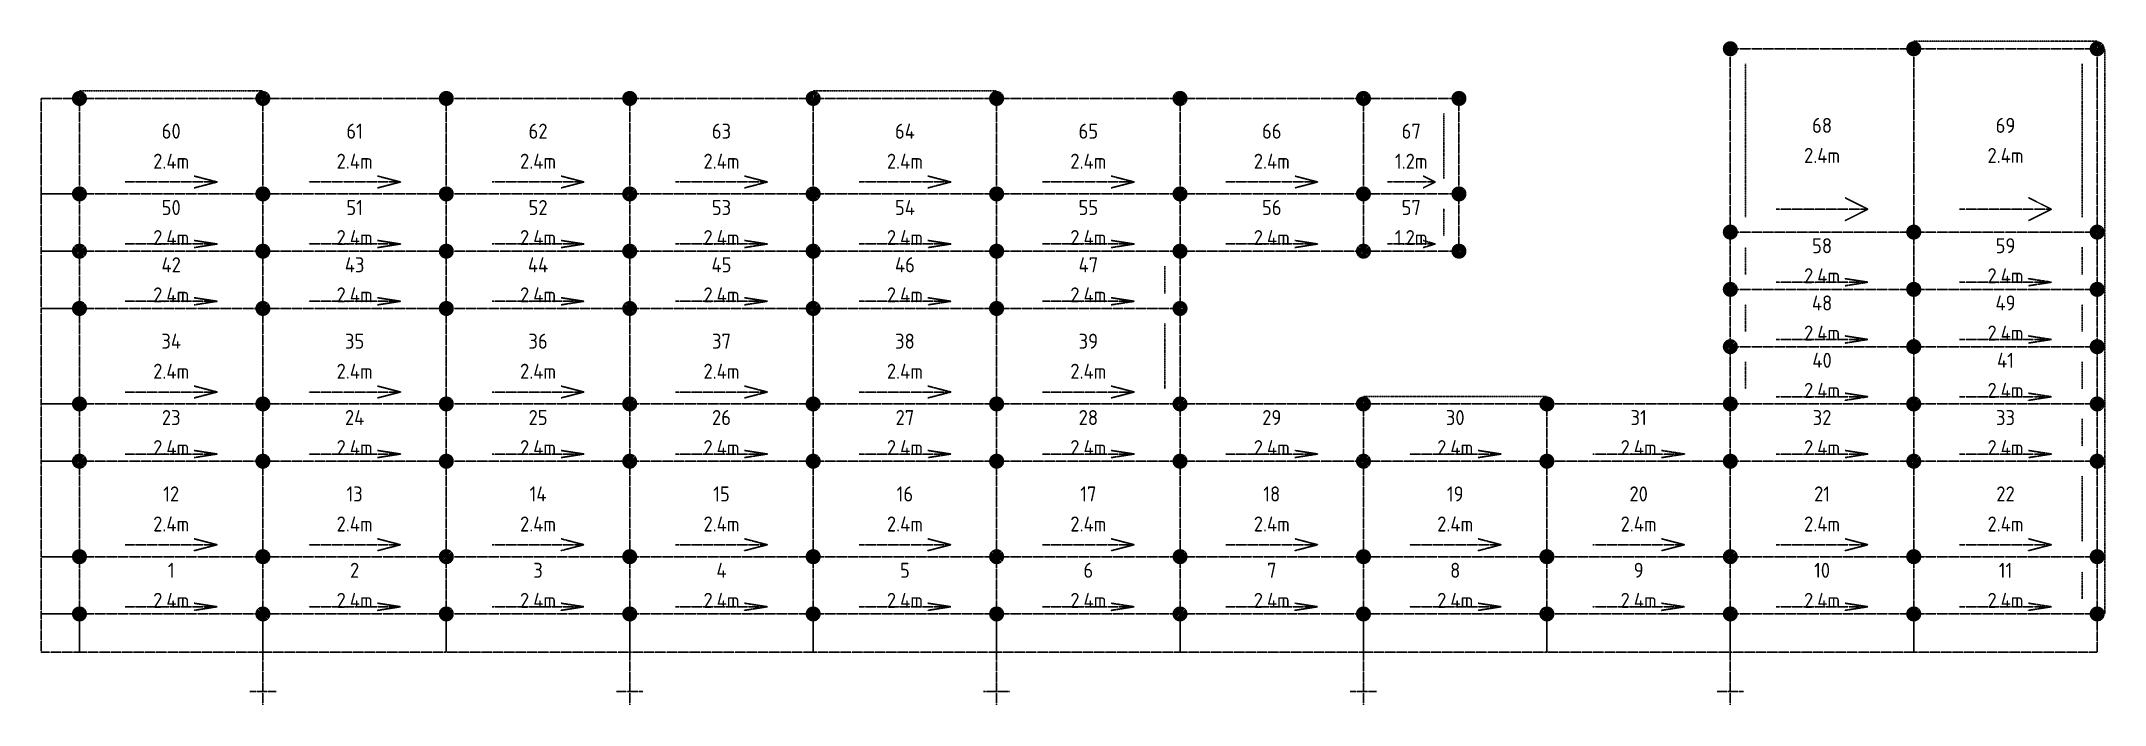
# Model space of a CAD drawing. Header units: millimetres. Extents: x 45944 to 73381, y 4241 to 13068.
import ezdxf
from ezdxf.enums import TextEntityAlignment as Align

# ---------------------------------------------------------------- set-up
doc = ezdxf.new("R2010")
doc.units = ezdxf.units.MM
doc.linetypes.add('KwikScaf_DASHED', pattern=[3.75, 2.5, -1.25])
doc.linetypes.add('KwikScaf_Line', pattern=[1, 1, 0])
doc.layers.add('KwikScaf Schematic', color=7, linetype='CONTINUOUS')
doc.styles.add('KwikScaf ISO', font='isocp.shx')

msp = doc.modelspace()

# ---------------------------------------------------------------- texts
at = {"layer": 'KwikScaf Schematic', "style": 'KwikScaf ISO'}
for s, p in [('60', (47672, 11872)), ('61', (50111, 11872)), ('62', (52550, 11872)), ('63', (54989, 11872)), ('64', (57428, 11872)), ('65', (59867, 11872)), ('66', (62306, 11872)), ('67', (64160, 11872)), ('68', (69623, 11949)), ('69', (72062, 11949)), ('2.4m', (47672, 11472)), ('2.4m', (50111, 11472)), ('2.4m', (52550, 11472)), ('2.4m', (54989, 11472)), ('2.4m', (57428, 11472)), ('2.4m', (59867, 11472)), ('2.4m', (62306, 11472)), ('1.2m', (64160, 11472)), ('2.4m', (69623, 11549)), ('2.4m', (72062, 11549)), ('50', (47672, 10856)), ('51', (50111, 10856)), ('52', (52550, 10856)), ('53', (54989, 10856)), ('54', (57428, 10856)), ('55', (59867, 10856)), ('56', (62306, 10856)), ('57', (64160, 10856)), ('2.4m', (47672, 10456)), ('2.4m', (50111, 10456)), ('2.4m', (52550, 10456)), ('2.4m', (54989, 10456)), ('2.4m', (57428, 10456)), ('2.4m', (59867, 10456)), ('2.4m', (62306, 10456)), ('1.2m', (64160, 10456)), ('58', (69623, 10348)), ('59', (72062, 10348)), ('42', (47672, 10094)), ('43', (50111, 10094)), ('44', (52550, 10094)), ('45', (54989, 10094)), ('46', (57428, 10094)), ('47', (59867, 10094)), ('2.4m', (69623, 9948)), ('2.4m', (72062, 9948)), ('2.4m', (47672, 9694)), ('2.4m', (50111, 9694)), ('2.4m', (52550, 9694)), ('2.4m', (54989, 9694)), ('2.4m', (57428, 9694)), ('2.4m', (59867, 9694)), ('48', (69623, 9586)), ('49', (72062, 9586)), ('34', (47672, 9078)), ('35', (50111, 9078)), ('36', (52550, 9078)), ('37', (54989, 9078)), ('38', (57428, 9078)), ('39', (59867, 9078)), ('2.4m', (69623, 9186)), ('2.4m', (72062, 9186)), ('40', (69623, 8824)), ('41', (72062, 8824)), ('2.4m', (47672, 8678)), ('2.4m', (50111, 8678)), ('2.4m', (52550, 8678)), ('2.4m', (54989, 8678)), ('2.4m', (57428, 8678)), ('2.4m', (59867, 8678)), ('2.4m', (69623, 8424)), ('2.4m', (72062, 8424)), ('23', (47672, 8062)), ('24', (50111, 8062)), ('25', (52550, 8062)), ('26', (54989, 8062)), ('27', (57428, 8062)), ('28', (59867, 8062)), ('29', (62306, 8062)), ('30', (64745, 8062)), ('31', (67184, 8062)), ('32', (69623, 8062)), ('33', (72062, 8062)), ('2.4m', (47672, 7662)), ('2.4m', (50111, 7662)), ('2.4m', (52550, 7662)), ('2.4m', (54989, 7662)), ('2.4m', (57428, 7662)), ('2.4m', (59867, 7662)), ('2.4m', (62306, 7662)), ('2.4m', (64745, 7662)), ('2.4m', (67184, 7662)), ('2.4m', (69623, 7662)), ('2.4m', (72062, 7662)), ('12', (47672, 7046)), ('13', (50111, 7046)), ('14', (52550, 7046)), ('15', (54989, 7046)), ('16', (57428, 7046)), ('17', (59867, 7046)), ('18', (62306, 7046)), ('19', (64745, 7046)), ('20', (67184, 7046)), ('21', (69623, 7046)), ('22', (72062, 7046)), ('2.4m', (47672, 6646)), ('2.4m', (50111, 6646)), ('2.4m', (52550, 6646)), ('2.4m', (54989, 6646)), ('2.4m', (57428, 6646)), ('2.4m', (59867, 6646)), ('2.4m', (62306, 6646)), ('2.4m', (64745, 6646)), ('2.4m', (67184, 6646)), ('2.4m', (69623, 6646)), ('2.4m', (72062, 6646)), ('1', (47672, 6030)), ('2', (50111, 6030)), ('3', (52550, 6030)), ('4', (54989, 6030)), ('5', (57428, 6030)), ('6', (59867, 6030)), ('7', (62306, 6030)), ('8', (64745, 6030)), ('9', (67184, 6030)), ('10', (69623, 6030)), ('11', (72062, 6030)), ('2.4m', (47672, 5630)), ('2.4m', (50111, 5630)), ('2.4m', (52550, 5630)), ('2.4m', (54989, 5630)), ('2.4m', (57428, 5630)), ('2.4m', (59867, 5630)), ('2.4m', (62306, 5630)), ('2.4m', (64745, 5630)), ('2.4m', (67184, 5630)), ('2.4m', (69623, 5630)), ('2.4m', (72062, 5630))]:
    msp.add_text(s, height=200, dxfattribs=at).set_placement(p, align=Align.MIDDLE_CENTER)

# ---------------------------------------------------------------- linework, layer by layer
at = {"layer": 'KwikScaf Schematic', "color": 3, "linetype": 'KwikScaf_Line'}
for p, q in [((68403, 12968), (70842, 12968)), ((68403, 10529), (68403, 12968)), ((70842, 10529), (70842, 12968)), ((70842, 12968), (73281, 12968)), ((73281, 10529), (73281, 12968)), ((45944, 11037), (45944, 12307)), ((45944, 12307), (46452, 12307)), ((46452, 12307), (48891, 12307)), ((46452, 11037), (46452, 12307)), ((48891, 11037), (48891, 12307)), ((48891, 12307), (51330, 12307)), ((51330, 11037), (51330, 12307)), ((51330, 12307), (53769, 12307)), ((53769, 11037), (53769, 12307)), ((53769, 12307), (56208, 12307)), ((56208, 11037), (56208, 12307)), ((56208, 12307), (58647, 12307)), ((58647, 11037), (58647, 12307)), ((58647, 12307), (61086, 12307)), ((61086, 11037), (61086, 12307)), ((61086, 12307), (63525, 12307)), ((63525, 11037), (63525, 12307)), ((48282, 11196), (47977, 11275)), ((50721, 11196), (50416, 11275)), ((53160, 11196), (52855, 11275)), ((55599, 11196), (55294, 11275)), ((58038, 11196), (57733, 11275)), ((60477, 11196), (60172, 11275)), ((62916, 11196), (62611, 11275)), ((45944, 10275), (45944, 11037)), ((45944, 11037), (46452, 11037)), ((46452, 11037), (45944, 11037)), ((46452, 11037), (48891, 11037)), ((46452, 10275), (46452, 11037)), ((47062, 11196), (48282, 11196)), ((48282, 11196), (47977, 11117)), ((48891, 10275), (48891, 11037)), ((48891, 11037), (51330, 11037)), ((49501, 11196), (50721, 11196)), ((50721, 11196), (50416, 11117)), ((51330, 10275), (51330, 11037)), ((51330, 11037), (53769, 11037)), ((51940, 11196), (53160, 11196)), ((53160, 11196), (52855, 11117)), ((53769, 10275), (53769, 11037)), ((53769, 11037), (56208, 11037)), ((54379, 11196), (55599, 11196)), ((55599, 11196), (55294, 11117)), ((56208, 10275), (56208, 11037)), ((56208, 11037), (58647, 11037)), ((56818, 11196), (58038, 11196)), ((58038, 11196), (57733, 11117)), ((58647, 10275), (58647, 11037)), ((58647, 11037), (61086, 11037)), ((59257, 11196), (60477, 11196)), ((60477, 11196), (60172, 11117)), ((61086, 10275), (61086, 11037)), ((61086, 11037), (63525, 11037)), ((61086, 11037), (63525, 11037)), ((61696, 11196), (62916, 11196)), ((62916, 11196), (62611, 11117)), ((63525, 10275), (63525, 11037)), ((70233, 10834), (69928, 10987)), ((72672, 10834), (72367, 10987)), ((69013, 10834), (70233, 10834)), ((70233, 10834), (69928, 10682)), ((71452, 10834), (72672, 10834)), ((72672, 10834), (72367, 10682)), ((68403, 10529), (70842, 10529)), ((68403, 9767), (68403, 10529)), ((70842, 9767), (70842, 10529)), ((70842, 10529), (73281, 10529)), ((73281, 9767), (73281, 10529)), ((45944, 9513), (45944, 10275)), ((45944, 10275), (46452, 10275)), ((46452, 10275), (45944, 10275)), ((46452, 10275), (48891, 10275)), ((46452, 9513), (46452, 10275)), ((47062, 10371), (48282, 10371)), ((48282, 10371), (47977, 10418)), ((48282, 10371), (47977, 10323)), ((48891, 9513), (48891, 10275)), ((48891, 10275), (51330, 10275)), ((49501, 10371), (50721, 10371)), ((50721, 10371), (50416, 10418)), ((50721, 10371), (50416, 10323)), ((51330, 9513), (51330, 10275)), ((51330, 10275), (53769, 10275)), ((51940, 10371), (53160, 10371)), ((53160, 10371), (52855, 10418)), ((53160, 10371), (52855, 10323)), ((53769, 9513), (53769, 10275)), ((53769, 10275), (56208, 10275)), ((54379, 10371), (55599, 10371)), ((55599, 10371), (55294, 10418)), ((55599, 10371), (55294, 10323)), ((56208, 9513), (56208, 10275)), ((56208, 10275), (58647, 10275)), ((56818, 10371), (58038, 10371)), ((58038, 10371), (57733, 10418)), ((58038, 10371), (57733, 10323)), ((58647, 9513), (58647, 10275)), ((58647, 10275), (61086, 10275)), ((59257, 10371), (60477, 10371)), ((60477, 10371), (60172, 10418)), ((60477, 10371), (60172, 10323)), ((61086, 9513), (61086, 10275)), ((61086, 10275), (63525, 10275)), ((61696, 10371), (62916, 10371)), ((62916, 10371), (62611, 10418)), ((62916, 10371), (62611, 10323)), ((70233, 9863), (69928, 9910)), ((72672, 9863), (72367, 9910)), ((47062, 9609), (48282, 9609)), ((48282, 9609), (47977, 9656)), ((48282, 9609), (47977, 9561)), ((49501, 9609), (50721, 9609)), ((50721, 9609), (50416, 9656)), ((50721, 9609), (50416, 9561)), ((51940, 9609), (53160, 9609)), ((53160, 9609), (52855, 9656)), ((53160, 9609), (52855, 9561)), ((54379, 9609), (55599, 9609)), ((55599, 9609), (55294, 9656)), ((55599, 9609), (55294, 9561)), ((56818, 9609), (58038, 9609)), ((58038, 9609), (57733, 9656)), ((58038, 9609), (57733, 9561)), ((59257, 9609), (60477, 9609)), ((60477, 9609), (60172, 9656)), ((60477, 9609), (60172, 9561)), ((68403, 9767), (70842, 9767)), ((68403, 9005), (68403, 9767)), ((69013, 9863), (70233, 9863)), ((70233, 9863), (69928, 9815)), ((70842, 9005), (70842, 9767)), ((70842, 9767), (73281, 9767)), ((71452, 9863), (72672, 9863)), ((72672, 9863), (72367, 9815)), ((73281, 9005), (73281, 9767)), ((46452, 9513), (45944, 9513)), ((45944, 8243), (45944, 9513)), ((45944, 9513), (46452, 9513)), ((46452, 9513), (48891, 9513)), ((46452, 8243), (46452, 9513)), ((48891, 8243), (48891, 9513)), ((48891, 9513), (51330, 9513)), ((51330, 8243), (51330, 9513)), ((51330, 9513), (53769, 9513)), ((53769, 8243), (53769, 9513)), ((53769, 9513), (56208, 9513)), ((56208, 8243), (56208, 9513)), ((56208, 9513), (58647, 9513)), ((58647, 8243), (58647, 9513)), ((58647, 9513), (61086, 9513)), ((61086, 8243), (61086, 9513)), ((69013, 9101), (70233, 9101)), ((70233, 9101), (69928, 9148)), ((70233, 9101), (69928, 9053)), ((71452, 9101), (72672, 9101)), ((72672, 9101), (72367, 9148)), ((72672, 9101), (72367, 9053)), ((68403, 9005), (70842, 9005)), ((68403, 8243), (68403, 9005)), ((70842, 8243), (70842, 9005)), ((70842, 9005), (73281, 9005)), ((73281, 8243), (73281, 9005)), ((46452, 8243), (45944, 8243)), ((45944, 7481), (45944, 8243)), ((45944, 8243), (46452, 8243)), ((46452, 8243), (48891, 8243)), ((46452, 7481), (46452, 8243)), ((47062, 8402), (48282, 8402)), ((48282, 8402), (47977, 8481)), ((48282, 8402), (47977, 8323)), ((48891, 7481), (48891, 8243)), ((48891, 8243), (51330, 8243)), ((49501, 8402), (50721, 8402)), ((50721, 8402), (50416, 8481)), ((50721, 8402), (50416, 8323)), ((51330, 7481), (51330, 8243)), ((51330, 8243), (53769, 8243)), ((51940, 8402), (53160, 8402)), ((53160, 8402), (52855, 8481)), ((53160, 8402), (52855, 8323)), ((53769, 7481), (53769, 8243)), ((53769, 8243), (56208, 8243)), ((54379, 8402), (55599, 8402)), ((55599, 8402), (55294, 8481)), ((55599, 8402), (55294, 8323)), ((56208, 7481), (56208, 8243)), ((56208, 8243), (58647, 8243)), ((56818, 8402), (58038, 8402)), ((58038, 8402), (57733, 8481)), ((58038, 8402), (57733, 8323)), ((58647, 7481), (58647, 8243)), ((58647, 8243), (61086, 8243)), ((59257, 8402), (60477, 8402)), ((60477, 8402), (60172, 8481)), ((60477, 8402), (60172, 8323)), ((61086, 7481), (61086, 8243)), ((61086, 8243), (63525, 8243)), ((63525, 8243), (65964, 8243)), ((63525, 7481), (63525, 8243)), ((65964, 8243), (68403, 8243)), ((65964, 7481), (65964, 8243)), ((68403, 8243), (70842, 8243)), ((68403, 7481), (68403, 8243)), ((69013, 8339), (70233, 8339)), ((70233, 8339), (69928, 8386)), ((70233, 8339), (69928, 8291)), ((70842, 8243), (73281, 8243)), ((70842, 7481), (70842, 8243)), ((71452, 8339), (72672, 8339)), ((72672, 8339), (72367, 8386)), ((72672, 8339), (72367, 8291)), ((73281, 7481), (73281, 8243)), ((45944, 6211), (45944, 7481)), ((45944, 7481), (46452, 7481)), ((46452, 7481), (45944, 7481)), ((46452, 7481), (48891, 7481)), ((46452, 6211), (46452, 7481)), ((47062, 7577), (48282, 7577)), ((48282, 7577), (47977, 7624)), ((48282, 7577), (47977, 7529)), ((48891, 6211), (48891, 7481)), ((48891, 7481), (51330, 7481)), ((49501, 7577), (50721, 7577)), ((50721, 7577), (50416, 7624)), ((50721, 7577), (50416, 7529)), ((51330, 6211), (51330, 7481)), ((51330, 7481), (53769, 7481)), ((51940, 7577), (53160, 7577)), ((53160, 7577), (52855, 7624)), ((53160, 7577), (52855, 7529)), ((53769, 6211), (53769, 7481)), ((53769, 7481), (56208, 7481)), ((54379, 7577), (55599, 7577)), ((55599, 7577), (55294, 7624)), ((55599, 7577), (55294, 7529)), ((56208, 6211), (56208, 7481)), ((56208, 7481), (58647, 7481)), ((56818, 7577), (58038, 7577)), ((58038, 7577), (57733, 7624)), ((58038, 7577), (57733, 7529)), ((58647, 6211), (58647, 7481)), ((58647, 7481), (61086, 7481)), ((59257, 7577), (60477, 7577)), ((60477, 7577), (60172, 7624)), ((60477, 7577), (60172, 7529)), ((61086, 6211), (61086, 7481)), ((61086, 7481), (63525, 7481)), ((61696, 7577), (62916, 7577)), ((62916, 7577), (62611, 7624)), ((62916, 7577), (62611, 7529)), ((63525, 6211), (63525, 7481)), ((63525, 7481), (65964, 7481)), ((64135, 7577), (65355, 7577)), ((65355, 7577), (65050, 7624)), ((65355, 7577), (65050, 7529)), ((65964, 6211), (65964, 7481)), ((65964, 7481), (68403, 7481)), ((66574, 7577), (67794, 7577)), ((67794, 7577), (67489, 7624)), ((67794, 7577), (67489, 7529)), ((68403, 6211), (68403, 7481)), ((68403, 7481), (70842, 7481)), ((69013, 7577), (70233, 7577)), ((70233, 7577), (69928, 7624)), ((70233, 7577), (69928, 7529)), ((70842, 6211), (70842, 7481)), ((70842, 7481), (73281, 7481)), ((71452, 7577), (72672, 7577)), ((72672, 7577), (72367, 7624)), ((72672, 7577), (72367, 7529)), ((73281, 6211), (73281, 7481)), ((47062, 6370), (48282, 6370)), ((48282, 6370), (47977, 6449)), ((48282, 6370), (47977, 6291)), ((49501, 6370), (50721, 6370)), ((50721, 6370), (50416, 6449)), ((50721, 6370), (50416, 6291)), ((51940, 6370), (53160, 6370)), ((53160, 6370), (52855, 6449)), ((53160, 6370), (52855, 6291)), ((54379, 6370), (55599, 6370)), ((55599, 6370), (55294, 6449)), ((55599, 6370), (55294, 6291)), ((56818, 6370), (58038, 6370)), ((58038, 6370), (57733, 6449)), ((58038, 6370), (57733, 6291)), ((59257, 6370), (60477, 6370)), ((60477, 6370), (60172, 6449)), ((60477, 6370), (60172, 6291)), ((61696, 6370), (62916, 6370)), ((62916, 6370), (62611, 6449)), ((62916, 6370), (62611, 6291)), ((64135, 6370), (65355, 6370)), ((65355, 6370), (65050, 6449)), ((65355, 6370), (65050, 6291)), ((66574, 6370), (67794, 6370)), ((67794, 6370), (67489, 6449)), ((67794, 6370), (67489, 6291)), ((69013, 6370), (70233, 6370)), ((70233, 6370), (69928, 6449)), ((70233, 6370), (69928, 6291)), ((71452, 6370), (72672, 6370)), ((72672, 6370), (72367, 6449)), ((72672, 6370), (72367, 6291)), ((45944, 5449), (45944, 6211)), ((45944, 6211), (46452, 6211)), ((46452, 6211), (45944, 6211)), ((46452, 6211), (48891, 6211)), ((46452, 5449), (46452, 6211)), ((48891, 5449), (48891, 6211)), ((48891, 6211), (51330, 6211)), ((51330, 5449), (51330, 6211)), ((51330, 6211), (53769, 6211)), ((53769, 5449), (53769, 6211)), ((53769, 6211), (56208, 6211)), ((56208, 5449), (56208, 6211)), ((56208, 6211), (58647, 6211)), ((58647, 5449), (58647, 6211)), ((58647, 6211), (61086, 6211)), ((61086, 5449), (61086, 6211)), ((61086, 6211), (63525, 6211)), ((63525, 5449), (63525, 6211)), ((63525, 6211), (65964, 6211)), ((65964, 5449), (65964, 6211)), ((65964, 6211), (68403, 6211)), ((68403, 5449), (68403, 6211)), ((68403, 6211), (70842, 6211)), ((70842, 5449), (70842, 6211)), ((70842, 6211), (73281, 6211)), ((73281, 5449), (73281, 6211)), ((47062, 5545), (48282, 5545)), ((48282, 5545), (47977, 5592)), ((48282, 5545), (47977, 5497)), ((49501, 5545), (50721, 5545)), ((50721, 5545), (50416, 5592)), ((50721, 5545), (50416, 5497)), ((51940, 5545), (53160, 5545)), ((53160, 5545), (52855, 5592)), ((53160, 5545), (52855, 5497)), ((54379, 5545), (55599, 5545)), ((55599, 5545), (55294, 5592)), ((55599, 5545), (55294, 5497)), ((56818, 5545), (58038, 5545)), ((58038, 5545), (57733, 5592)), ((58038, 5545), (57733, 5497)), ((59257, 5545), (60477, 5545)), ((60477, 5545), (60172, 5592)), ((60477, 5545), (60172, 5497)), ((61696, 5545), (62916, 5545)), ((62916, 5545), (62611, 5592)), ((62916, 5545), (62611, 5497)), ((64135, 5545), (65355, 5545)), ((65355, 5545), (65050, 5592)), ((65355, 5545), (65050, 5497)), ((66574, 5545), (67794, 5545)), ((67794, 5545), (67489, 5592)), ((67794, 5545), (67489, 5497)), ((69013, 5545), (70233, 5545)), ((70233, 5545), (69928, 5592)), ((70233, 5545), (69928, 5497)), ((71452, 5545), (72672, 5545)), ((72672, 5545), (72367, 5592)), ((72672, 5545), (72367, 5497)), ((46452, 5449), (45944, 5449)), ((45944, 4941), (45944, 5449)), ((45944, 5449), (46452, 5449)), ((46452, 5449), (48891, 5449)), ((46452, 4941), (46452, 5449)), ((46452, 5449), (46452, 4941)), ((48891, 5449), (48891, 4941)), ((48891, 5449), (51330, 5449)), ((48891, 4941), (48891, 5449)), ((51330, 5449), (51330, 4941)), ((51330, 5449), (53769, 5449)), ((51330, 4941), (51330, 5449)), ((53769, 5449), (53769, 4941)), ((53769, 5449), (56208, 5449)), ((53769, 4941), (53769, 5449)), ((56208, 5449), (56208, 4941)), ((56208, 5449), (58647, 5449)), ((56208, 4941), (56208, 5449)), ((58647, 5449), (58647, 4941)), ((58647, 5449), (61086, 5449)), ((58647, 4941), (58647, 5449)), ((61086, 5449), (61086, 4941)), ((61086, 5449), (63525, 5449)), ((61086, 4941), (61086, 5449)), ((63525, 5449), (63525, 4941)), ((63525, 5449), (65964, 5449)), ((63525, 4941), (63525, 5449)), ((65964, 5449), (65964, 4941)), ((65964, 5449), (68403, 5449)), ((65964, 4941), (65964, 5449)), ((68403, 5449), (68403, 4941)), ((68403, 5449), (70842, 5449)), ((68403, 4941), (68403, 5449)), ((70842, 5449), (70842, 4941)), ((70842, 5449), (73281, 5449)), ((70842, 4941), (70842, 5449)), ((73281, 5449), (73281, 4941)), ((46452, 4941), (45944, 4941)), ((48891, 4941), (46452, 4941)), ((48891, 4941), (48891, 4241)), ((51330, 4941), (48891, 4941)), ((53769, 4941), (51330, 4941)), ((53769, 4941), (53769, 4241)), ((56208, 4941), (53769, 4941)), ((58647, 4941), (56208, 4941)), ((58647, 4941), (58647, 4241)), ((61086, 4941), (58647, 4941)), ((63525, 4941), (61086, 4941)), ((63525, 4941), (63525, 4241)), ((65964, 4941), (63525, 4941)), ((68403, 4941), (65964, 4941)), ((68403, 4941), (68403, 4241)), ((70842, 4941), (68403, 4941)), ((73281, 4941), (70842, 4941)), ((48716, 4416), (49066, 4416)), ((53594, 4416), (53944, 4416)), ((58472, 4416), (58822, 4416)), ((63350, 4416), (63700, 4416)), ((68228, 4416), (68578, 4416))]:
    msp.add_line(p, q, dxfattribs=at)
at = {"layer": 'KwikScaf Schematic', "color": 3, "linetype": 'KwikScaf_DASHED'}
for p, q in [((73281, 13068), (70842, 13068)), ((73381, 12968), (73381, 10529)), ((68603, 10729), (68603, 12768)), ((73081, 12768), (73081, 10729)), ((48891, 12407), (46452, 12407)), ((58647, 12407), (56208, 12407)), ((73381, 10529), (73381, 9767)), ((68603, 9967), (68603, 10329)), ((73081, 10329), (73081, 9967)), ((60886, 10075), (60886, 9713)), ((73381, 9767), (73381, 9005)), ((68603, 9205), (68603, 9567)), ((73081, 9567), (73081, 9205)), ((60886, 9313), (60886, 8443)), ((68603, 8443), (68603, 8805)), ((73081, 8805), (73081, 8443)), ((73381, 9005), (73381, 8243)), ((65964, 8343), (63525, 8343)), ((73381, 8243), (73381, 7481)), ((73081, 8043), (73081, 7681)), ((73381, 7481), (73381, 6211)), ((73081, 7281), (73081, 6411)), ((73381, 6211), (73381, 5449)), ((73081, 6011), (73081, 5649))]:
    msp.add_line(p, q, dxfattribs=at)
at = {"layer": 'KwikScaf Schematic', "color": 1, "linetype": 'KwikScaf_Line'}
for p, q in [((63525, 12307), (64795, 12307)), ((64795, 11037), (64795, 12307)), ((64478, 11196), (64319, 11275)), ((63525, 11037), (64795, 11037)), ((63525, 11037), (64795, 11037)), ((63843, 11196), (64478, 11196)), ((64478, 11196), (64319, 11117)), ((64795, 10275), (64795, 11037)), ((63525, 10275), (64795, 10275)), ((63843, 10371), (64478, 10371)), ((64478, 10371), (64319, 10418)), ((64478, 10371), (64319, 10323))]:
    msp.add_line(p, q, dxfattribs=at)
at = {"layer": 'KwikScaf Schematic', "color": 1, "linetype": 'KwikScaf_DASHED'}
for p, q in [((64595, 12107), (64595, 11237)), ((64595, 10837), (64595, 10475))]:
    msp.add_line(p, q, dxfattribs=at)
at = {"layer": 'KwikScaf Schematic', "color": 3, "linetype": 'KwikScaf_Line'}
for points in [[(68403, 13018, 100, 100, -0.198912), (68439, 13004, 100, 100, -0.198912), (68453, 12968, 100, 100, -0.198912), (68439, 12933, 100, 100, -0.198912), (68403, 12918, 100, 100, -0.198912), (68368, 12933, 100, 100, -0.198912), (68353, 12968, 100, 100, -0.198912), (68368, 13004, 100, 100, -0.198912)], [(70842, 13018, 100, 100, -0.198912), (70878, 13004, 100, 100, -0.198912), (70892, 12968, 100, 100, -0.198912), (70878, 12933, 100, 100, -0.198912), (70842, 12918, 100, 100, -0.198912), (70807, 12933, 100, 100, -0.198912), (70792, 12968, 100, 100, -0.198912), (70807, 13004, 100, 100, -0.198912)], [(48891, 12357, 100, 100, -0.198912), (48927, 12343, 100, 100, -0.198912), (48941, 12307, 100, 100, -0.198912), (48927, 12272, 100, 100, -0.198912), (48891, 12257, 100, 100, -0.198912), (48856, 12272, 100, 100, -0.198912), (48841, 12307, 100, 100, -0.198912), (48856, 12343, 100, 100, -0.198912)], [(51330, 12357, 100, 100, -0.198912), (51366, 12343, 100, 100, -0.198912), (51380, 12307, 100, 100, -0.198912), (51366, 12272, 100, 100, -0.198912), (51330, 12257, 100, 100, -0.198912), (51295, 12272, 100, 100, -0.198912), (51280, 12307, 100, 100, -0.198912), (51295, 12343, 100, 100, -0.198912)], [(53769, 12357, 100, 100, -0.198912), (53805, 12343, 100, 100, -0.198912), (53819, 12307, 100, 100, -0.198912), (53805, 12272, 100, 100, -0.198912), (53769, 12257, 100, 100, -0.198912), (53734, 12272, 100, 100, -0.198912), (53719, 12307, 100, 100, -0.198912), (53734, 12343, 100, 100, -0.198912)], [(56208, 12357, 100, 100, -0.198912), (56244, 12343, 100, 100, -0.198912), (56258, 12307, 100, 100, -0.198912), (56244, 12272, 100, 100, -0.198912), (56208, 12257, 100, 100, -0.198912), (56173, 12272, 100, 100, -0.198912), (56158, 12307, 100, 100, -0.198912), (56173, 12343, 100, 100, -0.198912)], [(58647, 12357, 100, 100, -0.198912), (58683, 12343, 100, 100, -0.198912), (58697, 12307, 100, 100, -0.198912), (58683, 12272, 100, 100, -0.198912), (58647, 12257, 100, 100, -0.198912), (58612, 12272, 100, 100, -0.198912), (58597, 12307, 100, 100, -0.198912), (58612, 12343, 100, 100, -0.198912)], [(61086, 12357, 100, 100, -0.198912), (61122, 12343, 100, 100, -0.198912), (61136, 12307, 100, 100, -0.198912), (61122, 12272, 100, 100, -0.198912), (61086, 12257, 100, 100, -0.198912), (61051, 12272, 100, 100, -0.198912), (61036, 12307, 100, 100, -0.198912), (61051, 12343, 100, 100, -0.198912)], [(63525, 12357, 100, 100, -0.198912), (63561, 12343, 100, 100, -0.198912), (63575, 12307, 100, 100, -0.198912), (63561, 12272, 100, 100, -0.198912), (63525, 12257, 100, 100, -0.198912), (63490, 12272, 100, 100, -0.198912), (63475, 12307, 100, 100, -0.198912), (63490, 12343, 100, 100, -0.198912)], [(46452, 11087, 100, 100, -0.198912), (46488, 11073, 100, 100, -0.198912), (46502, 11037, 100, 100, -0.198912), (46488, 11002, 100, 100, -0.198912), (46452, 10987, 100, 100, -0.198912), (46417, 11002, 100, 100, -0.198912), (46402, 11037, 100, 100, -0.198912), (46417, 11073, 100, 100, -0.198912)], [(48891, 11087, 100, 100, -0.198912), (48927, 11073, 100, 100, -0.198912), (48941, 11037, 100, 100, -0.198912), (48927, 11002, 100, 100, -0.198912), (48891, 10987, 100, 100, -0.198912), (48856, 11002, 100, 100, -0.198912), (48841, 11037, 100, 100, -0.198912), (48856, 11073, 100, 100, -0.198912)], [(48891, 11087, 100, 100, -0.198912), (48927, 11073, 100, 100, -0.198912), (48941, 11037, 100, 100, -0.198912), (48927, 11002, 100, 100, -0.198912), (48891, 10987, 100, 100, -0.198912), (48856, 11002, 100, 100, -0.198912), (48841, 11037, 100, 100, -0.198912), (48856, 11073, 100, 100, -0.198912)], [(48891, 11087, 100, 100, -0.198912), (48927, 11073, 100, 100, -0.198912), (48941, 11037, 100, 100, -0.198912), (48927, 11002, 100, 100, -0.198912), (48891, 10987, 100, 100, -0.198912), (48856, 11002, 100, 100, -0.198912), (48841, 11037, 100, 100, -0.198912), (48856, 11073, 100, 100, -0.198912)], [(51330, 11087, 100, 100, -0.198912), (51366, 11073, 100, 100, -0.198912), (51380, 11037, 100, 100, -0.198912), (51366, 11002, 100, 100, -0.198912), (51330, 10987, 100, 100, -0.198912), (51295, 11002, 100, 100, -0.198912), (51280, 11037, 100, 100, -0.198912), (51295, 11073, 100, 100, -0.198912)], [(51330, 11087, 100, 100, -0.198912), (51366, 11073, 100, 100, -0.198912), (51380, 11037, 100, 100, -0.198912), (51366, 11002, 100, 100, -0.198912), (51330, 10987, 100, 100, -0.198912), (51295, 11002, 100, 100, -0.198912), (51280, 11037, 100, 100, -0.198912), (51295, 11073, 100, 100, -0.198912)], [(51330, 11087, 100, 100, -0.198912), (51366, 11073, 100, 100, -0.198912), (51380, 11037, 100, 100, -0.198912), (51366, 11002, 100, 100, -0.198912), (51330, 10987, 100, 100, -0.198912), (51295, 11002, 100, 100, -0.198912), (51280, 11037, 100, 100, -0.198912), (51295, 11073, 100, 100, -0.198912)], [(53769, 11087, 100, 100, -0.198912), (53805, 11073, 100, 100, -0.198912), (53819, 11037, 100, 100, -0.198912), (53805, 11002, 100, 100, -0.198912), (53769, 10987, 100, 100, -0.198912), (53734, 11002, 100, 100, -0.198912), (53719, 11037, 100, 100, -0.198912), (53734, 11073, 100, 100, -0.198912)], [(53769, 11087, 100, 100, -0.198912), (53805, 11073, 100, 100, -0.198912), (53819, 11037, 100, 100, -0.198912), (53805, 11002, 100, 100, -0.198912), (53769, 10987, 100, 100, -0.198912), (53734, 11002, 100, 100, -0.198912), (53719, 11037, 100, 100, -0.198912), (53734, 11073, 100, 100, -0.198912)], [(53769, 11087, 100, 100, -0.198912), (53805, 11073, 100, 100, -0.198912), (53819, 11037, 100, 100, -0.198912), (53805, 11002, 100, 100, -0.198912), (53769, 10987, 100, 100, -0.198912), (53734, 11002, 100, 100, -0.198912), (53719, 11037, 100, 100, -0.198912), (53734, 11073, 100, 100, -0.198912)], [(56208, 11087, 100, 100, -0.198912), (56244, 11073, 100, 100, -0.198912), (56258, 11037, 100, 100, -0.198912), (56244, 11002, 100, 100, -0.198912), (56208, 10987, 100, 100, -0.198912), (56173, 11002, 100, 100, -0.198912), (56158, 11037, 100, 100, -0.198912), (56173, 11073, 100, 100, -0.198912)], [(56208, 11087, 100, 100, -0.198912), (56244, 11073, 100, 100, -0.198912), (56258, 11037, 100, 100, -0.198912), (56244, 11002, 100, 100, -0.198912), (56208, 10987, 100, 100, -0.198912), (56173, 11002, 100, 100, -0.198912), (56158, 11037, 100, 100, -0.198912), (56173, 11073, 100, 100, -0.198912)], [(56208, 11087, 100, 100, -0.198912), (56244, 11073, 100, 100, -0.198912), (56258, 11037, 100, 100, -0.198912), (56244, 11002, 100, 100, -0.198912), (56208, 10987, 100, 100, -0.198912), (56173, 11002, 100, 100, -0.198912), (56158, 11037, 100, 100, -0.198912), (56173, 11073, 100, 100, -0.198912)], [(58647, 11087, 100, 100, -0.198912), (58683, 11073, 100, 100, -0.198912), (58697, 11037, 100, 100, -0.198912), (58683, 11002, 100, 100, -0.198912), (58647, 10987, 100, 100, -0.198912), (58612, 11002, 100, 100, -0.198912), (58597, 11037, 100, 100, -0.198912), (58612, 11073, 100, 100, -0.198912)], [(58647, 11087, 100, 100, -0.198912), (58683, 11073, 100, 100, -0.198912), (58697, 11037, 100, 100, -0.198912), (58683, 11002, 100, 100, -0.198912), (58647, 10987, 100, 100, -0.198912), (58612, 11002, 100, 100, -0.198912), (58597, 11037, 100, 100, -0.198912), (58612, 11073, 100, 100, -0.198912)], [(58647, 11087, 100, 100, -0.198912), (58683, 11073, 100, 100, -0.198912), (58697, 11037, 100, 100, -0.198912), (58683, 11002, 100, 100, -0.198912), (58647, 10987, 100, 100, -0.198912), (58612, 11002, 100, 100, -0.198912), (58597, 11037, 100, 100, -0.198912), (58612, 11073, 100, 100, -0.198912)], [(61086, 11087, 100, 100, -0.198912), (61122, 11073, 100, 100, -0.198912), (61136, 11037, 100, 100, -0.198912), (61122, 11002, 100, 100, -0.198912), (61086, 10987, 100, 100, -0.198912), (61051, 11002, 100, 100, -0.198912), (61036, 11037, 100, 100, -0.198912), (61051, 11073, 100, 100, -0.198912)], [(61086, 11087, 100, 100, -0.198912), (61122, 11073, 100, 100, -0.198912), (61136, 11037, 100, 100, -0.198912), (61122, 11002, 100, 100, -0.198912), (61086, 10987, 100, 100, -0.198912), (61051, 11002, 100, 100, -0.198912), (61036, 11037, 100, 100, -0.198912), (61051, 11073, 100, 100, -0.198912)], [(61086, 11087, 100, 100, -0.198912), (61122, 11073, 100, 100, -0.198912), (61136, 11037, 100, 100, -0.198912), (61122, 11002, 100, 100, -0.198912), (61086, 10987, 100, 100, -0.198912), (61051, 11002, 100, 100, -0.198912), (61036, 11037, 100, 100, -0.198912), (61051, 11073, 100, 100, -0.198912)], [(63525, 11087, 100, 100, -0.198912), (63561, 11073, 100, 100, -0.198912), (63575, 11037, 100, 100, -0.198912), (63561, 11002, 100, 100, -0.198912), (63525, 10987, 100, 100, -0.198912), (63490, 11002, 100, 100, -0.198912), (63475, 11037, 100, 100, -0.198912), (63490, 11073, 100, 100, -0.198912)], [(63525, 11087, 100, 100, -0.198912), (63561, 11073, 100, 100, -0.198912), (63575, 11037, 100, 100, -0.198912), (63561, 11002, 100, 100, -0.198912), (63525, 10987, 100, 100, -0.198912), (63490, 11002, 100, 100, -0.198912), (63475, 11037, 100, 100, -0.198912), (63490, 11073, 100, 100, -0.198912)], [(68403, 10579, 100, 100, -0.198912), (68439, 10565, 100, 100, -0.198912), (68453, 10529, 100, 100, -0.198912), (68439, 10494, 100, 100, -0.198912), (68403, 10479, 100, 100, -0.198912), (68368, 10494, 100, 100, -0.198912), (68353, 10529, 100, 100, -0.198912), (68368, 10565, 100, 100, -0.198912)], [(70842, 10579, 100, 100, -0.198912), (70878, 10565, 100, 100, -0.198912), (70892, 10529, 100, 100, -0.198912), (70878, 10494, 100, 100, -0.198912), (70842, 10479, 100, 100, -0.198912), (70807, 10494, 100, 100, -0.198912), (70792, 10529, 100, 100, -0.198912), (70807, 10565, 100, 100, -0.198912)], [(70842, 10579, 100, 100, -0.198912), (70878, 10565, 100, 100, -0.198912), (70892, 10529, 100, 100, -0.198912), (70878, 10494, 100, 100, -0.198912), (70842, 10479, 100, 100, -0.198912), (70807, 10494, 100, 100, -0.198912), (70792, 10529, 100, 100, -0.198912), (70807, 10565, 100, 100, -0.198912)], [(70842, 10579, 100, 100, -0.198912), (70878, 10565, 100, 100, -0.198912), (70892, 10529, 100, 100, -0.198912), (70878, 10494, 100, 100, -0.198912), (70842, 10479, 100, 100, -0.198912), (70807, 10494, 100, 100, -0.198912), (70792, 10529, 100, 100, -0.198912), (70807, 10565, 100, 100, -0.198912)], [(73281, 10579, 100, 100, -0.198912), (73317, 10565, 100, 100, -0.198912), (73331, 10529, 100, 100, -0.198912), (73317, 10494, 100, 100, -0.198912), (73281, 10479, 100, 100, -0.198912), (73246, 10494, 100, 100, -0.198912), (73231, 10529, 100, 100, -0.198912), (73246, 10565, 100, 100, -0.198912)], [(73281, 10579, 100, 100, -0.198912), (73317, 10565, 100, 100, -0.198912), (73331, 10529, 100, 100, -0.198912), (73317, 10494, 100, 100, -0.198912), (73281, 10479, 100, 100, -0.198912), (73246, 10494, 100, 100, -0.198912), (73231, 10529, 100, 100, -0.198912), (73246, 10565, 100, 100, -0.198912)], [(46452, 10325, 100, 100, -0.198912), (46488, 10311, 100, 100, -0.198912), (46502, 10275, 100, 100, -0.198912), (46488, 10240, 100, 100, -0.198912), (46452, 10225, 100, 100, -0.198912), (46417, 10240, 100, 100, -0.198912), (46402, 10275, 100, 100, -0.198912), (46417, 10311, 100, 100, -0.198912)], [(48891, 10325, 100, 100, -0.198912), (48927, 10311, 100, 100, -0.198912), (48941, 10275, 100, 100, -0.198912), (48927, 10240, 100, 100, -0.198912), (48891, 10225, 100, 100, -0.198912), (48856, 10240, 100, 100, -0.198912), (48841, 10275, 100, 100, -0.198912), (48856, 10311, 100, 100, -0.198912)], [(48891, 10325, 100, 100, -0.198912), (48927, 10311, 100, 100, -0.198912), (48941, 10275, 100, 100, -0.198912), (48927, 10240, 100, 100, -0.198912), (48891, 10225, 100, 100, -0.198912), (48856, 10240, 100, 100, -0.198912), (48841, 10275, 100, 100, -0.198912), (48856, 10311, 100, 100, -0.198912)], [(48891, 10325, 100, 100, -0.198912), (48927, 10311, 100, 100, -0.198912), (48941, 10275, 100, 100, -0.198912), (48927, 10240, 100, 100, -0.198912), (48891, 10225, 100, 100, -0.198912), (48856, 10240, 100, 100, -0.198912), (48841, 10275, 100, 100, -0.198912), (48856, 10311, 100, 100, -0.198912)], [(51330, 10325, 100, 100, -0.198912), (51366, 10311, 100, 100, -0.198912), (51380, 10275, 100, 100, -0.198912), (51366, 10240, 100, 100, -0.198912), (51330, 10225, 100, 100, -0.198912), (51295, 10240, 100, 100, -0.198912), (51280, 10275, 100, 100, -0.198912), (51295, 10311, 100, 100, -0.198912)], [(51330, 10325, 100, 100, -0.198912), (51366, 10311, 100, 100, -0.198912), (51380, 10275, 100, 100, -0.198912), (51366, 10240, 100, 100, -0.198912), (51330, 10225, 100, 100, -0.198912), (51295, 10240, 100, 100, -0.198912), (51280, 10275, 100, 100, -0.198912), (51295, 10311, 100, 100, -0.198912)], [(51330, 10325, 100, 100, -0.198912), (51366, 10311, 100, 100, -0.198912), (51380, 10275, 100, 100, -0.198912), (51366, 10240, 100, 100, -0.198912), (51330, 10225, 100, 100, -0.198912), (51295, 10240, 100, 100, -0.198912), (51280, 10275, 100, 100, -0.198912), (51295, 10311, 100, 100, -0.198912)], [(53769, 10325, 100, 100, -0.198912), (53805, 10311, 100, 100, -0.198912), (53819, 10275, 100, 100, -0.198912), (53805, 10240, 100, 100, -0.198912), (53769, 10225, 100, 100, -0.198912), (53734, 10240, 100, 100, -0.198912), (53719, 10275, 100, 100, -0.198912), (53734, 10311, 100, 100, -0.198912)], [(53769, 10325, 100, 100, -0.198912), (53805, 10311, 100, 100, -0.198912), (53819, 10275, 100, 100, -0.198912), (53805, 10240, 100, 100, -0.198912), (53769, 10225, 100, 100, -0.198912), (53734, 10240, 100, 100, -0.198912), (53719, 10275, 100, 100, -0.198912), (53734, 10311, 100, 100, -0.198912)], [(53769, 10325, 100, 100, -0.198912), (53805, 10311, 100, 100, -0.198912), (53819, 10275, 100, 100, -0.198912), (53805, 10240, 100, 100, -0.198912), (53769, 10225, 100, 100, -0.198912), (53734, 10240, 100, 100, -0.198912), (53719, 10275, 100, 100, -0.198912), (53734, 10311, 100, 100, -0.198912)], [(56208, 10325, 100, 100, -0.198912), (56244, 10311, 100, 100, -0.198912), (56258, 10275, 100, 100, -0.198912), (56244, 10240, 100, 100, -0.198912), (56208, 10225, 100, 100, -0.198912), (56173, 10240, 100, 100, -0.198912), (56158, 10275, 100, 100, -0.198912), (56173, 10311, 100, 100, -0.198912)], [(56208, 10325, 100, 100, -0.198912), (56244, 10311, 100, 100, -0.198912), (56258, 10275, 100, 100, -0.198912), (56244, 10240, 100, 100, -0.198912), (56208, 10225, 100, 100, -0.198912), (56173, 10240, 100, 100, -0.198912), (56158, 10275, 100, 100, -0.198912), (56173, 10311, 100, 100, -0.198912)], [(56208, 10325, 100, 100, -0.198912), (56244, 10311, 100, 100, -0.198912), (56258, 10275, 100, 100, -0.198912), (56244, 10240, 100, 100, -0.198912), (56208, 10225, 100, 100, -0.198912), (56173, 10240, 100, 100, -0.198912), (56158, 10275, 100, 100, -0.198912), (56173, 10311, 100, 100, -0.198912)], [(58647, 10325, 100, 100, -0.198912), (58683, 10311, 100, 100, -0.198912), (58697, 10275, 100, 100, -0.198912), (58683, 10240, 100, 100, -0.198912), (58647, 10225, 100, 100, -0.198912), (58612, 10240, 100, 100, -0.198912), (58597, 10275, 100, 100, -0.198912), (58612, 10311, 100, 100, -0.198912)], [(58647, 10325, 100, 100, -0.198912), (58683, 10311, 100, 100, -0.198912), (58697, 10275, 100, 100, -0.198912), (58683, 10240, 100, 100, -0.198912), (58647, 10225, 100, 100, -0.198912), (58612, 10240, 100, 100, -0.198912), (58597, 10275, 100, 100, -0.198912), (58612, 10311, 100, 100, -0.198912)], [(58647, 10325, 100, 100, -0.198912), (58683, 10311, 100, 100, -0.198912), (58697, 10275, 100, 100, -0.198912), (58683, 10240, 100, 100, -0.198912), (58647, 10225, 100, 100, -0.198912), (58612, 10240, 100, 100, -0.198912), (58597, 10275, 100, 100, -0.198912), (58612, 10311, 100, 100, -0.198912)], [(61086, 10325, 100, 100, -0.198912), (61122, 10311, 100, 100, -0.198912), (61136, 10275, 100, 100, -0.198912), (61122, 10240, 100, 100, -0.198912), (61086, 10225, 100, 100, -0.198912), (61051, 10240, 100, 100, -0.198912), (61036, 10275, 100, 100, -0.198912), (61051, 10311, 100, 100, -0.198912)], [(61086, 10325, 100, 100, -0.198912), (61122, 10311, 100, 100, -0.198912), (61136, 10275, 100, 100, -0.198912), (61122, 10240, 100, 100, -0.198912), (61086, 10225, 100, 100, -0.198912), (61051, 10240, 100, 100, -0.198912), (61036, 10275, 100, 100, -0.198912), (61051, 10311, 100, 100, -0.198912)], [(63525, 10325, 100, 100, -0.198912), (63561, 10311, 100, 100, -0.198912), (63575, 10275, 100, 100, -0.198912), (63561, 10240, 100, 100, -0.198912), (63525, 10225, 100, 100, -0.198912), (63490, 10240, 100, 100, -0.198912), (63475, 10275, 100, 100, -0.198912), (63490, 10311, 100, 100, -0.198912)], [(48891, 9563, 100, 100, -0.198912), (48927, 9549, 100, 100, -0.198912), (48941, 9513, 100, 100, -0.198912), (48927, 9478, 100, 100, -0.198912), (48891, 9463, 100, 100, -0.198912), (48856, 9478, 100, 100, -0.198912), (48841, 9513, 100, 100, -0.198912), (48856, 9549, 100, 100, -0.198912)], [(48891, 9563, 100, 100, -0.198912), (48927, 9549, 100, 100, -0.198912), (48941, 9513, 100, 100, -0.198912), (48927, 9478, 100, 100, -0.198912), (48891, 9463, 100, 100, -0.198912), (48856, 9478, 100, 100, -0.198912), (48841, 9513, 100, 100, -0.198912), (48856, 9549, 100, 100, -0.198912)], [(51330, 9563, 100, 100, -0.198912), (51366, 9549, 100, 100, -0.198912), (51380, 9513, 100, 100, -0.198912), (51366, 9478, 100, 100, -0.198912), (51330, 9463, 100, 100, -0.198912), (51295, 9478, 100, 100, -0.198912), (51280, 9513, 100, 100, -0.198912), (51295, 9549, 100, 100, -0.198912)], [(51330, 9563, 100, 100, -0.198912), (51366, 9549, 100, 100, -0.198912), (51380, 9513, 100, 100, -0.198912), (51366, 9478, 100, 100, -0.198912), (51330, 9463, 100, 100, -0.198912), (51295, 9478, 100, 100, -0.198912), (51280, 9513, 100, 100, -0.198912), (51295, 9549, 100, 100, -0.198912)], [(53769, 9563, 100, 100, -0.198912), (53805, 9549, 100, 100, -0.198912), (53819, 9513, 100, 100, -0.198912), (53805, 9478, 100, 100, -0.198912), (53769, 9463, 100, 100, -0.198912), (53734, 9478, 100, 100, -0.198912), (53719, 9513, 100, 100, -0.198912), (53734, 9549, 100, 100, -0.198912)], [(53769, 9563, 100, 100, -0.198912), (53805, 9549, 100, 100, -0.198912), (53819, 9513, 100, 100, -0.198912), (53805, 9478, 100, 100, -0.198912), (53769, 9463, 100, 100, -0.198912), (53734, 9478, 100, 100, -0.198912), (53719, 9513, 100, 100, -0.198912), (53734, 9549, 100, 100, -0.198912)], [(56208, 9563, 100, 100, -0.198912), (56244, 9549, 100, 100, -0.198912), (56258, 9513, 100, 100, -0.198912), (56244, 9478, 100, 100, -0.198912), (56208, 9463, 100, 100, -0.198912), (56173, 9478, 100, 100, -0.198912), (56158, 9513, 100, 100, -0.198912), (56173, 9549, 100, 100, -0.198912)], [(56208, 9563, 100, 100, -0.198912), (56244, 9549, 100, 100, -0.198912), (56258, 9513, 100, 100, -0.198912), (56244, 9478, 100, 100, -0.198912), (56208, 9463, 100, 100, -0.198912), (56173, 9478, 100, 100, -0.198912), (56158, 9513, 100, 100, -0.198912), (56173, 9549, 100, 100, -0.198912)], [(58647, 9563, 100, 100, -0.198912), (58683, 9549, 100, 100, -0.198912), (58697, 9513, 100, 100, -0.198912), (58683, 9478, 100, 100, -0.198912), (58647, 9463, 100, 100, -0.198912), (58612, 9478, 100, 100, -0.198912), (58597, 9513, 100, 100, -0.198912), (58612, 9549, 100, 100, -0.198912)], [(58647, 9563, 100, 100, -0.198912), (58683, 9549, 100, 100, -0.198912), (58697, 9513, 100, 100, -0.198912), (58683, 9478, 100, 100, -0.198912), (58647, 9463, 100, 100, -0.198912), (58612, 9478, 100, 100, -0.198912), (58597, 9513, 100, 100, -0.198912), (58612, 9549, 100, 100, -0.198912)], [(61086, 9563, 100, 100, -0.198912), (61122, 9549, 100, 100, -0.198912), (61136, 9513, 100, 100, -0.198912), (61122, 9478, 100, 100, -0.198912), (61086, 9463, 100, 100, -0.198912), (61051, 9478, 100, 100, -0.198912), (61036, 9513, 100, 100, -0.198912), (61051, 9549, 100, 100, -0.198912)], [(61086, 9563, 100, 100, -0.198912), (61122, 9549, 100, 100, -0.198912), (61136, 9513, 100, 100, -0.198912), (61122, 9478, 100, 100, -0.198912), (61086, 9463, 100, 100, -0.198912), (61051, 9478, 100, 100, -0.198912), (61036, 9513, 100, 100, -0.198912), (61051, 9549, 100, 100, -0.198912)], [(68403, 9817, 100, 100, -0.198912), (68439, 9803, 100, 100, -0.198912), (68453, 9767, 100, 100, -0.198912), (68439, 9732, 100, 100, -0.198912), (68403, 9717, 100, 100, -0.198912), (68368, 9732, 100, 100, -0.198912), (68353, 9767, 100, 100, -0.198912), (68368, 9803, 100, 100, -0.198912)], [(70842, 9817, 100, 100, -0.198912), (70878, 9803, 100, 100, -0.198912), (70892, 9767, 100, 100, -0.198912), (70878, 9732, 100, 100, -0.198912), (70842, 9717, 100, 100, -0.198912), (70807, 9732, 100, 100, -0.198912), (70792, 9767, 100, 100, -0.198912), (70807, 9803, 100, 100, -0.198912)], [(70842, 9817, 100, 100, -0.198912), (70878, 9803, 100, 100, -0.198912), (70892, 9767, 100, 100, -0.198912), (70878, 9732, 100, 100, -0.198912), (70842, 9717, 100, 100, -0.198912), (70807, 9732, 100, 100, -0.198912), (70792, 9767, 100, 100, -0.198912), (70807, 9803, 100, 100, -0.198912)], [(70842, 9817, 100, 100, -0.198912), (70878, 9803, 100, 100, -0.198912), (70892, 9767, 100, 100, -0.198912), (70878, 9732, 100, 100, -0.198912), (70842, 9717, 100, 100, -0.198912), (70807, 9732, 100, 100, -0.198912), (70792, 9767, 100, 100, -0.198912), (70807, 9803, 100, 100, -0.198912)], [(73281, 9817, 100, 100, -0.198912), (73317, 9803, 100, 100, -0.198912), (73331, 9767, 100, 100, -0.198912), (73317, 9732, 100, 100, -0.198912), (73281, 9717, 100, 100, -0.198912), (73246, 9732, 100, 100, -0.198912), (73231, 9767, 100, 100, -0.198912), (73246, 9803, 100, 100, -0.198912)], [(73281, 9817, 100, 100, -0.198912), (73317, 9803, 100, 100, -0.198912), (73331, 9767, 100, 100, -0.198912), (73317, 9732, 100, 100, -0.198912), (73281, 9717, 100, 100, -0.198912), (73246, 9732, 100, 100, -0.198912), (73231, 9767, 100, 100, -0.198912), (73246, 9803, 100, 100, -0.198912)], [(68403, 9055, 100, 100, -0.198912), (68439, 9041, 100, 100, -0.198912), (68453, 9005, 100, 100, -0.198912), (68439, 8970, 100, 100, -0.198912), (68403, 8955, 100, 100, -0.198912), (68368, 8970, 100, 100, -0.198912), (68353, 9005, 100, 100, -0.198912), (68368, 9041, 100, 100, -0.198912)], [(70842, 9055, 100, 100, -0.198912), (70878, 9041, 100, 100, -0.198912), (70892, 9005, 100, 100, -0.198912), (70878, 8970, 100, 100, -0.198912), (70842, 8955, 100, 100, -0.198912), (70807, 8970, 100, 100, -0.198912), (70792, 9005, 100, 100, -0.198912), (70807, 9041, 100, 100, -0.198912)], [(70842, 9055, 100, 100, -0.198912), (70878, 9041, 100, 100, -0.198912), (70892, 9005, 100, 100, -0.198912), (70878, 8970, 100, 100, -0.198912), (70842, 8955, 100, 100, -0.198912), (70807, 8970, 100, 100, -0.198912), (70792, 9005, 100, 100, -0.198912), (70807, 9041, 100, 100, -0.198912)], [(70842, 9055, 100, 100, -0.198912), (70878, 9041, 100, 100, -0.198912), (70892, 9005, 100, 100, -0.198912), (70878, 8970, 100, 100, -0.198912), (70842, 8955, 100, 100, -0.198912), (70807, 8970, 100, 100, -0.198912), (70792, 9005, 100, 100, -0.198912), (70807, 9041, 100, 100, -0.198912)], [(73281, 9055, 100, 100, -0.198912), (73317, 9041, 100, 100, -0.198912), (73331, 9005, 100, 100, -0.198912), (73317, 8970, 100, 100, -0.198912), (73281, 8955, 100, 100, -0.198912), (73246, 8970, 100, 100, -0.198912), (73231, 9005, 100, 100, -0.198912), (73246, 9041, 100, 100, -0.198912)], [(73281, 9055, 100, 100, -0.198912), (73317, 9041, 100, 100, -0.198912), (73331, 9005, 100, 100, -0.198912), (73317, 8970, 100, 100, -0.198912), (73281, 8955, 100, 100, -0.198912), (73246, 8970, 100, 100, -0.198912), (73231, 9005, 100, 100, -0.198912), (73246, 9041, 100, 100, -0.198912)], [(46452, 8293, 100, 100, -0.198912), (46488, 8279, 100, 100, -0.198912), (46502, 8243, 100, 100, -0.198912), (46488, 8208, 100, 100, -0.198912), (46452, 8193, 100, 100, -0.198912), (46417, 8208, 100, 100, -0.198912), (46402, 8243, 100, 100, -0.198912), (46417, 8279, 100, 100, -0.198912)], [(48891, 8293, 100, 100, -0.198912), (48927, 8279, 100, 100, -0.198912), (48941, 8243, 100, 100, -0.198912), (48927, 8208, 100, 100, -0.198912), (48891, 8193, 100, 100, -0.198912), (48856, 8208, 100, 100, -0.198912), (48841, 8243, 100, 100, -0.198912), (48856, 8279, 100, 100, -0.198912)], [(48891, 8293, 100, 100, -0.198912), (48927, 8279, 100, 100, -0.198912), (48941, 8243, 100, 100, -0.198912), (48927, 8208, 100, 100, -0.198912), (48891, 8193, 100, 100, -0.198912), (48856, 8208, 100, 100, -0.198912), (48841, 8243, 100, 100, -0.198912), (48856, 8279, 100, 100, -0.198912)], [(48891, 8293, 100, 100, -0.198912), (48927, 8279, 100, 100, -0.198912), (48941, 8243, 100, 100, -0.198912), (48927, 8208, 100, 100, -0.198912), (48891, 8193, 100, 100, -0.198912), (48856, 8208, 100, 100, -0.198912), (48841, 8243, 100, 100, -0.198912), (48856, 8279, 100, 100, -0.198912)], [(51330, 8293, 100, 100, -0.198912), (51366, 8279, 100, 100, -0.198912), (51380, 8243, 100, 100, -0.198912), (51366, 8208, 100, 100, -0.198912), (51330, 8193, 100, 100, -0.198912), (51295, 8208, 100, 100, -0.198912), (51280, 8243, 100, 100, -0.198912), (51295, 8279, 100, 100, -0.198912)], [(51330, 8293, 100, 100, -0.198912), (51366, 8279, 100, 100, -0.198912), (51380, 8243, 100, 100, -0.198912), (51366, 8208, 100, 100, -0.198912), (51330, 8193, 100, 100, -0.198912), (51295, 8208, 100, 100, -0.198912), (51280, 8243, 100, 100, -0.198912), (51295, 8279, 100, 100, -0.198912)], [(51330, 8293, 100, 100, -0.198912), (51366, 8279, 100, 100, -0.198912), (51380, 8243, 100, 100, -0.198912), (51366, 8208, 100, 100, -0.198912), (51330, 8193, 100, 100, -0.198912), (51295, 8208, 100, 100, -0.198912), (51280, 8243, 100, 100, -0.198912), (51295, 8279, 100, 100, -0.198912)], [(53769, 8293, 100, 100, -0.198912), (53805, 8279, 100, 100, -0.198912), (53819, 8243, 100, 100, -0.198912), (53805, 8208, 100, 100, -0.198912), (53769, 8193, 100, 100, -0.198912), (53734, 8208, 100, 100, -0.198912), (53719, 8243, 100, 100, -0.198912), (53734, 8279, 100, 100, -0.198912)], [(53769, 8293, 100, 100, -0.198912), (53805, 8279, 100, 100, -0.198912), (53819, 8243, 100, 100, -0.198912), (53805, 8208, 100, 100, -0.198912), (53769, 8193, 100, 100, -0.198912), (53734, 8208, 100, 100, -0.198912), (53719, 8243, 100, 100, -0.198912), (53734, 8279, 100, 100, -0.198912)], [(53769, 8293, 100, 100, -0.198912), (53805, 8279, 100, 100, -0.198912), (53819, 8243, 100, 100, -0.198912), (53805, 8208, 100, 100, -0.198912), (53769, 8193, 100, 100, -0.198912), (53734, 8208, 100, 100, -0.198912), (53719, 8243, 100, 100, -0.198912), (53734, 8279, 100, 100, -0.198912)], [(56208, 8293, 100, 100, -0.198912), (56244, 8279, 100, 100, -0.198912), (56258, 8243, 100, 100, -0.198912), (56244, 8208, 100, 100, -0.198912), (56208, 8193, 100, 100, -0.198912), (56173, 8208, 100, 100, -0.198912), (56158, 8243, 100, 100, -0.198912), (56173, 8279, 100, 100, -0.198912)], [(56208, 8293, 100, 100, -0.198912), (56244, 8279, 100, 100, -0.198912), (56258, 8243, 100, 100, -0.198912), (56244, 8208, 100, 100, -0.198912), (56208, 8193, 100, 100, -0.198912), (56173, 8208, 100, 100, -0.198912), (56158, 8243, 100, 100, -0.198912), (56173, 8279, 100, 100, -0.198912)], [(56208, 8293, 100, 100, -0.198912), (56244, 8279, 100, 100, -0.198912), (56258, 8243, 100, 100, -0.198912), (56244, 8208, 100, 100, -0.198912), (56208, 8193, 100, 100, -0.198912), (56173, 8208, 100, 100, -0.198912), (56158, 8243, 100, 100, -0.198912), (56173, 8279, 100, 100, -0.198912)], [(58647, 8293, 100, 100, -0.198912), (58683, 8279, 100, 100, -0.198912), (58697, 8243, 100, 100, -0.198912), (58683, 8208, 100, 100, -0.198912), (58647, 8193, 100, 100, -0.198912), (58612, 8208, 100, 100, -0.198912), (58597, 8243, 100, 100, -0.198912), (58612, 8279, 100, 100, -0.198912)], [(58647, 8293, 100, 100, -0.198912), (58683, 8279, 100, 100, -0.198912), (58697, 8243, 100, 100, -0.198912), (58683, 8208, 100, 100, -0.198912), (58647, 8193, 100, 100, -0.198912), (58612, 8208, 100, 100, -0.198912), (58597, 8243, 100, 100, -0.198912), (58612, 8279, 100, 100, -0.198912)], [(58647, 8293, 100, 100, -0.198912), (58683, 8279, 100, 100, -0.198912), (58697, 8243, 100, 100, -0.198912), (58683, 8208, 100, 100, -0.198912), (58647, 8193, 100, 100, -0.198912), (58612, 8208, 100, 100, -0.198912), (58597, 8243, 100, 100, -0.198912), (58612, 8279, 100, 100, -0.198912)], [(61086, 8293, 100, 100, -0.198912), (61122, 8279, 100, 100, -0.198912), (61136, 8243, 100, 100, -0.198912), (61122, 8208, 100, 100, -0.198912), (61086, 8193, 100, 100, -0.198912), (61051, 8208, 100, 100, -0.198912), (61036, 8243, 100, 100, -0.198912), (61051, 8279, 100, 100, -0.198912)], [(61086, 8293, 100, 100, -0.198912), (61122, 8279, 100, 100, -0.198912), (61136, 8243, 100, 100, -0.198912), (61122, 8208, 100, 100, -0.198912), (61086, 8193, 100, 100, -0.198912), (61051, 8208, 100, 100, -0.198912), (61036, 8243, 100, 100, -0.198912), (61051, 8279, 100, 100, -0.198912)], [(61086, 8293, 100, 100, -0.198912), (61122, 8279, 100, 100, -0.198912), (61136, 8243, 100, 100, -0.198912), (61122, 8208, 100, 100, -0.198912), (61086, 8193, 100, 100, -0.198912), (61051, 8208, 100, 100, -0.198912), (61036, 8243, 100, 100, -0.198912), (61051, 8279, 100, 100, -0.198912)], [(63525, 8293, 100, 100, -0.198912), (63561, 8279, 100, 100, -0.198912), (63575, 8243, 100, 100, -0.198912), (63561, 8208, 100, 100, -0.198912), (63525, 8193, 100, 100, -0.198912), (63490, 8208, 100, 100, -0.198912), (63475, 8243, 100, 100, -0.198912), (63490, 8279, 100, 100, -0.198912)], [(63525, 8293, 100, 100, -0.198912), (63561, 8279, 100, 100, -0.198912), (63575, 8243, 100, 100, -0.198912), (63561, 8208, 100, 100, -0.198912), (63525, 8193, 100, 100, -0.198912), (63490, 8208, 100, 100, -0.198912), (63475, 8243, 100, 100, -0.198912), (63490, 8279, 100, 100, -0.198912)], [(65964, 8293, 100, 100, -0.198912), (66000, 8279, 100, 100, -0.198912), (66014, 8243, 100, 100, -0.198912), (66000, 8208, 100, 100, -0.198912), (65964, 8193, 100, 100, -0.198912), (65929, 8208, 100, 100, -0.198912), (65914, 8243, 100, 100, -0.198912), (65929, 8279, 100, 100, -0.198912)], [(65964, 8293, 100, 100, -0.198912), (66000, 8279, 100, 100, -0.198912), (66014, 8243, 100, 100, -0.198912), (66000, 8208, 100, 100, -0.198912), (65964, 8193, 100, 100, -0.198912), (65929, 8208, 100, 100, -0.198912), (65914, 8243, 100, 100, -0.198912), (65929, 8279, 100, 100, -0.198912)], [(68403, 8293, 100, 100, -0.198912), (68439, 8279, 100, 100, -0.198912), (68453, 8243, 100, 100, -0.198912), (68439, 8208, 100, 100, -0.198912), (68403, 8193, 100, 100, -0.198912), (68368, 8208, 100, 100, -0.198912), (68353, 8243, 100, 100, -0.198912), (68368, 8279, 100, 100, -0.198912)], [(68403, 8293, 100, 100, -0.198912), (68439, 8279, 100, 100, -0.198912), (68453, 8243, 100, 100, -0.198912), (68439, 8208, 100, 100, -0.198912), (68403, 8193, 100, 100, -0.198912), (68368, 8208, 100, 100, -0.198912), (68353, 8243, 100, 100, -0.198912), (68368, 8279, 100, 100, -0.198912)], [(70842, 8293, 100, 100, -0.198912), (70878, 8279, 100, 100, -0.198912), (70892, 8243, 100, 100, -0.198912), (70878, 8208, 100, 100, -0.198912), (70842, 8193, 100, 100, -0.198912), (70807, 8208, 100, 100, -0.198912), (70792, 8243, 100, 100, -0.198912), (70807, 8279, 100, 100, -0.198912)], [(70842, 8293, 100, 100, -0.198912), (70878, 8279, 100, 100, -0.198912), (70892, 8243, 100, 100, -0.198912), (70878, 8208, 100, 100, -0.198912), (70842, 8193, 100, 100, -0.198912), (70807, 8208, 100, 100, -0.198912), (70792, 8243, 100, 100, -0.198912), (70807, 8279, 100, 100, -0.198912)], [(70842, 8293, 100, 100, -0.198912), (70878, 8279, 100, 100, -0.198912), (70892, 8243, 100, 100, -0.198912), (70878, 8208, 100, 100, -0.198912), (70842, 8193, 100, 100, -0.198912), (70807, 8208, 100, 100, -0.198912), (70792, 8243, 100, 100, -0.198912), (70807, 8279, 100, 100, -0.198912)], [(73281, 8293, 100, 100, -0.198912), (73317, 8279, 100, 100, -0.198912), (73331, 8243, 100, 100, -0.198912), (73317, 8208, 100, 100, -0.198912), (73281, 8193, 100, 100, -0.198912), (73246, 8208, 100, 100, -0.198912), (73231, 8243, 100, 100, -0.198912), (73246, 8279, 100, 100, -0.198912)], [(73281, 8293, 100, 100, -0.198912), (73317, 8279, 100, 100, -0.198912), (73331, 8243, 100, 100, -0.198912), (73317, 8208, 100, 100, -0.198912), (73281, 8193, 100, 100, -0.198912), (73246, 8208, 100, 100, -0.198912), (73231, 8243, 100, 100, -0.198912), (73246, 8279, 100, 100, -0.198912)], [(48891, 7531, 100, 100, -0.198912), (48927, 7517, 100, 100, -0.198912), (48941, 7481, 100, 100, -0.198912), (48927, 7446, 100, 100, -0.198912), (48891, 7431, 100, 100, -0.198912), (48856, 7446, 100, 100, -0.198912), (48841, 7481, 100, 100, -0.198912), (48856, 7517, 100, 100, -0.198912)], [(48891, 7531, 100, 100, -0.198912), (48927, 7517, 100, 100, -0.198912), (48941, 7481, 100, 100, -0.198912), (48927, 7446, 100, 100, -0.198912), (48891, 7431, 100, 100, -0.198912), (48856, 7446, 100, 100, -0.198912), (48841, 7481, 100, 100, -0.198912), (48856, 7517, 100, 100, -0.198912)], [(51330, 7531, 100, 100, -0.198912), (51366, 7517, 100, 100, -0.198912), (51380, 7481, 100, 100, -0.198912), (51366, 7446, 100, 100, -0.198912), (51330, 7431, 100, 100, -0.198912), (51295, 7446, 100, 100, -0.198912), (51280, 7481, 100, 100, -0.198912), (51295, 7517, 100, 100, -0.198912)], [(51330, 7531, 100, 100, -0.198912), (51366, 7517, 100, 100, -0.198912), (51380, 7481, 100, 100, -0.198912), (51366, 7446, 100, 100, -0.198912), (51330, 7431, 100, 100, -0.198912), (51295, 7446, 100, 100, -0.198912), (51280, 7481, 100, 100, -0.198912), (51295, 7517, 100, 100, -0.198912)], [(53769, 7531, 100, 100, -0.198912), (53805, 7517, 100, 100, -0.198912), (53819, 7481, 100, 100, -0.198912), (53805, 7446, 100, 100, -0.198912), (53769, 7431, 100, 100, -0.198912), (53734, 7446, 100, 100, -0.198912), (53719, 7481, 100, 100, -0.198912), (53734, 7517, 100, 100, -0.198912)], [(53769, 7531, 100, 100, -0.198912), (53805, 7517, 100, 100, -0.198912), (53819, 7481, 100, 100, -0.198912), (53805, 7446, 100, 100, -0.198912), (53769, 7431, 100, 100, -0.198912), (53734, 7446, 100, 100, -0.198912), (53719, 7481, 100, 100, -0.198912), (53734, 7517, 100, 100, -0.198912)], [(56208, 7531, 100, 100, -0.198912), (56244, 7517, 100, 100, -0.198912), (56258, 7481, 100, 100, -0.198912), (56244, 7446, 100, 100, -0.198912), (56208, 7431, 100, 100, -0.198912), (56173, 7446, 100, 100, -0.198912), (56158, 7481, 100, 100, -0.198912), (56173, 7517, 100, 100, -0.198912)], [(56208, 7531, 100, 100, -0.198912), (56244, 7517, 100, 100, -0.198912), (56258, 7481, 100, 100, -0.198912), (56244, 7446, 100, 100, -0.198912), (56208, 7431, 100, 100, -0.198912), (56173, 7446, 100, 100, -0.198912), (56158, 7481, 100, 100, -0.198912), (56173, 7517, 100, 100, -0.198912)], [(58647, 7531, 100, 100, -0.198912), (58683, 7517, 100, 100, -0.198912), (58697, 7481, 100, 100, -0.198912), (58683, 7446, 100, 100, -0.198912), (58647, 7431, 100, 100, -0.198912), (58612, 7446, 100, 100, -0.198912), (58597, 7481, 100, 100, -0.198912), (58612, 7517, 100, 100, -0.198912)], [(58647, 7531, 100, 100, -0.198912), (58683, 7517, 100, 100, -0.198912), (58697, 7481, 100, 100, -0.198912), (58683, 7446, 100, 100, -0.198912), (58647, 7431, 100, 100, -0.198912), (58612, 7446, 100, 100, -0.198912), (58597, 7481, 100, 100, -0.198912), (58612, 7517, 100, 100, -0.198912)], [(61086, 7531, 100, 100, -0.198912), (61122, 7517, 100, 100, -0.198912), (61136, 7481, 100, 100, -0.198912), (61122, 7446, 100, 100, -0.198912), (61086, 7431, 100, 100, -0.198912), (61051, 7446, 100, 100, -0.198912), (61036, 7481, 100, 100, -0.198912), (61051, 7517, 100, 100, -0.198912)], [(61086, 7531, 100, 100, -0.198912), (61122, 7517, 100, 100, -0.198912), (61136, 7481, 100, 100, -0.198912), (61122, 7446, 100, 100, -0.198912), (61086, 7431, 100, 100, -0.198912), (61051, 7446, 100, 100, -0.198912), (61036, 7481, 100, 100, -0.198912), (61051, 7517, 100, 100, -0.198912)], [(63525, 7531, 100, 100, -0.198912), (63561, 7517, 100, 100, -0.198912), (63575, 7481, 100, 100, -0.198912), (63561, 7446, 100, 100, -0.198912), (63525, 7431, 100, 100, -0.198912), (63490, 7446, 100, 100, -0.198912), (63475, 7481, 100, 100, -0.198912), (63490, 7517, 100, 100, -0.198912)], [(63525, 7531, 100, 100, -0.198912), (63561, 7517, 100, 100, -0.198912), (63575, 7481, 100, 100, -0.198912), (63561, 7446, 100, 100, -0.198912), (63525, 7431, 100, 100, -0.198912), (63490, 7446, 100, 100, -0.198912), (63475, 7481, 100, 100, -0.198912), (63490, 7517, 100, 100, -0.198912)], [(65964, 7531, 100, 100, -0.198912), (66000, 7517, 100, 100, -0.198912), (66014, 7481, 100, 100, -0.198912), (66000, 7446, 100, 100, -0.198912), (65964, 7431, 100, 100, -0.198912), (65929, 7446, 100, 100, -0.198912), (65914, 7481, 100, 100, -0.198912), (65929, 7517, 100, 100, -0.198912)], [(65964, 7531, 100, 100, -0.198912), (66000, 7517, 100, 100, -0.198912), (66014, 7481, 100, 100, -0.198912), (66000, 7446, 100, 100, -0.198912), (65964, 7431, 100, 100, -0.198912), (65929, 7446, 100, 100, -0.198912), (65914, 7481, 100, 100, -0.198912), (65929, 7517, 100, 100, -0.198912)], [(68403, 7531, 100, 100, -0.198912), (68439, 7517, 100, 100, -0.198912), (68453, 7481, 100, 100, -0.198912), (68439, 7446, 100, 100, -0.198912), (68403, 7431, 100, 100, -0.198912), (68368, 7446, 100, 100, -0.198912), (68353, 7481, 100, 100, -0.198912), (68368, 7517, 100, 100, -0.198912)], [(68403, 7531, 100, 100, -0.198912), (68439, 7517, 100, 100, -0.198912), (68453, 7481, 100, 100, -0.198912), (68439, 7446, 100, 100, -0.198912), (68403, 7431, 100, 100, -0.198912), (68368, 7446, 100, 100, -0.198912), (68353, 7481, 100, 100, -0.198912), (68368, 7517, 100, 100, -0.198912)], [(70842, 7531, 100, 100, -0.198912), (70878, 7517, 100, 100, -0.198912), (70892, 7481, 100, 100, -0.198912), (70878, 7446, 100, 100, -0.198912), (70842, 7431, 100, 100, -0.198912), (70807, 7446, 100, 100, -0.198912), (70792, 7481, 100, 100, -0.198912), (70807, 7517, 100, 100, -0.198912)], [(70842, 7531, 100, 100, -0.198912), (70878, 7517, 100, 100, -0.198912), (70892, 7481, 100, 100, -0.198912), (70878, 7446, 100, 100, -0.198912), (70842, 7431, 100, 100, -0.198912), (70807, 7446, 100, 100, -0.198912), (70792, 7481, 100, 100, -0.198912), (70807, 7517, 100, 100, -0.198912)], [(73281, 7531, 100, 100, -0.198912), (73317, 7517, 100, 100, -0.198912), (73331, 7481, 100, 100, -0.198912), (73317, 7446, 100, 100, -0.198912), (73281, 7431, 100, 100, -0.198912), (73246, 7446, 100, 100, -0.198912), (73231, 7481, 100, 100, -0.198912), (73246, 7517, 100, 100, -0.198912)], [(73281, 7531, 100, 100, -0.198912), (73317, 7517, 100, 100, -0.198912), (73331, 7481, 100, 100, -0.198912), (73317, 7446, 100, 100, -0.198912), (73281, 7431, 100, 100, -0.198912), (73246, 7446, 100, 100, -0.198912), (73231, 7481, 100, 100, -0.198912), (73246, 7517, 100, 100, -0.198912)], [(46452, 6261, 100, 100, -0.198912), (46488, 6247, 100, 100, -0.198912), (46502, 6211, 100, 100, -0.198912), (46488, 6176, 100, 100, -0.198912), (46452, 6161, 100, 100, -0.198912), (46417, 6176, 100, 100, -0.198912), (46402, 6211, 100, 100, -0.198912), (46417, 6247, 100, 100, -0.198912)], [(48891, 6261, 100, 100, -0.198912), (48927, 6247, 100, 100, -0.198912), (48941, 6211, 100, 100, -0.198912), (48927, 6176, 100, 100, -0.198912), (48891, 6161, 100, 100, -0.198912), (48856, 6176, 100, 100, -0.198912), (48841, 6211, 100, 100, -0.198912), (48856, 6247, 100, 100, -0.198912)], [(48891, 6261, 100, 100, -0.198912), (48927, 6247, 100, 100, -0.198912), (48941, 6211, 100, 100, -0.198912), (48927, 6176, 100, 100, -0.198912), (48891, 6161, 100, 100, -0.198912), (48856, 6176, 100, 100, -0.198912), (48841, 6211, 100, 100, -0.198912), (48856, 6247, 100, 100, -0.198912)], [(48891, 6261, 100, 100, -0.198912), (48927, 6247, 100, 100, -0.198912), (48941, 6211, 100, 100, -0.198912), (48927, 6176, 100, 100, -0.198912), (48891, 6161, 100, 100, -0.198912), (48856, 6176, 100, 100, -0.198912), (48841, 6211, 100, 100, -0.198912), (48856, 6247, 100, 100, -0.198912)], [(51330, 6261, 100, 100, -0.198912), (51366, 6247, 100, 100, -0.198912), (51380, 6211, 100, 100, -0.198912), (51366, 6176, 100, 100, -0.198912), (51330, 6161, 100, 100, -0.198912), (51295, 6176, 100, 100, -0.198912), (51280, 6211, 100, 100, -0.198912), (51295, 6247, 100, 100, -0.198912)], [(51330, 6261, 100, 100, -0.198912), (51366, 6247, 100, 100, -0.198912), (51380, 6211, 100, 100, -0.198912), (51366, 6176, 100, 100, -0.198912), (51330, 6161, 100, 100, -0.198912), (51295, 6176, 100, 100, -0.198912), (51280, 6211, 100, 100, -0.198912), (51295, 6247, 100, 100, -0.198912)], [(51330, 6261, 100, 100, -0.198912), (51366, 6247, 100, 100, -0.198912), (51380, 6211, 100, 100, -0.198912), (51366, 6176, 100, 100, -0.198912), (51330, 6161, 100, 100, -0.198912), (51295, 6176, 100, 100, -0.198912), (51280, 6211, 100, 100, -0.198912), (51295, 6247, 100, 100, -0.198912)], [(53769, 6261, 100, 100, -0.198912), (53805, 6247, 100, 100, -0.198912), (53819, 6211, 100, 100, -0.198912), (53805, 6176, 100, 100, -0.198912), (53769, 6161, 100, 100, -0.198912), (53734, 6176, 100, 100, -0.198912), (53719, 6211, 100, 100, -0.198912), (53734, 6247, 100, 100, -0.198912)], [(53769, 6261, 100, 100, -0.198912), (53805, 6247, 100, 100, -0.198912), (53819, 6211, 100, 100, -0.198912), (53805, 6176, 100, 100, -0.198912), (53769, 6161, 100, 100, -0.198912), (53734, 6176, 100, 100, -0.198912), (53719, 6211, 100, 100, -0.198912), (53734, 6247, 100, 100, -0.198912)], [(53769, 6261, 100, 100, -0.198912), (53805, 6247, 100, 100, -0.198912), (53819, 6211, 100, 100, -0.198912), (53805, 6176, 100, 100, -0.198912), (53769, 6161, 100, 100, -0.198912), (53734, 6176, 100, 100, -0.198912), (53719, 6211, 100, 100, -0.198912), (53734, 6247, 100, 100, -0.198912)], [(56208, 6261, 100, 100, -0.198912), (56244, 6247, 100, 100, -0.198912), (56258, 6211, 100, 100, -0.198912), (56244, 6176, 100, 100, -0.198912), (56208, 6161, 100, 100, -0.198912), (56173, 6176, 100, 100, -0.198912), (56158, 6211, 100, 100, -0.198912), (56173, 6247, 100, 100, -0.198912)], [(56208, 6261, 100, 100, -0.198912), (56244, 6247, 100, 100, -0.198912), (56258, 6211, 100, 100, -0.198912), (56244, 6176, 100, 100, -0.198912), (56208, 6161, 100, 100, -0.198912), (56173, 6176, 100, 100, -0.198912), (56158, 6211, 100, 100, -0.198912), (56173, 6247, 100, 100, -0.198912)], [(56208, 6261, 100, 100, -0.198912), (56244, 6247, 100, 100, -0.198912), (56258, 6211, 100, 100, -0.198912), (56244, 6176, 100, 100, -0.198912), (56208, 6161, 100, 100, -0.198912), (56173, 6176, 100, 100, -0.198912), (56158, 6211, 100, 100, -0.198912), (56173, 6247, 100, 100, -0.198912)], [(58647, 6261, 100, 100, -0.198912), (58683, 6247, 100, 100, -0.198912), (58697, 6211, 100, 100, -0.198912), (58683, 6176, 100, 100, -0.198912), (58647, 6161, 100, 100, -0.198912), (58612, 6176, 100, 100, -0.198912), (58597, 6211, 100, 100, -0.198912), (58612, 6247, 100, 100, -0.198912)], [(58647, 6261, 100, 100, -0.198912), (58683, 6247, 100, 100, -0.198912), (58697, 6211, 100, 100, -0.198912), (58683, 6176, 100, 100, -0.198912), (58647, 6161, 100, 100, -0.198912), (58612, 6176, 100, 100, -0.198912), (58597, 6211, 100, 100, -0.198912), (58612, 6247, 100, 100, -0.198912)], [(58647, 6261, 100, 100, -0.198912), (58683, 6247, 100, 100, -0.198912), (58697, 6211, 100, 100, -0.198912), (58683, 6176, 100, 100, -0.198912), (58647, 6161, 100, 100, -0.198912), (58612, 6176, 100, 100, -0.198912), (58597, 6211, 100, 100, -0.198912), (58612, 6247, 100, 100, -0.198912)], [(61086, 6261, 100, 100, -0.198912), (61122, 6247, 100, 100, -0.198912), (61136, 6211, 100, 100, -0.198912), (61122, 6176, 100, 100, -0.198912), (61086, 6161, 100, 100, -0.198912), (61051, 6176, 100, 100, -0.198912), (61036, 6211, 100, 100, -0.198912), (61051, 6247, 100, 100, -0.198912)], [(61086, 6261, 100, 100, -0.198912), (61122, 6247, 100, 100, -0.198912), (61136, 6211, 100, 100, -0.198912), (61122, 6176, 100, 100, -0.198912), (61086, 6161, 100, 100, -0.198912), (61051, 6176, 100, 100, -0.198912), (61036, 6211, 100, 100, -0.198912), (61051, 6247, 100, 100, -0.198912)], [(61086, 6261, 100, 100, -0.198912), (61122, 6247, 100, 100, -0.198912), (61136, 6211, 100, 100, -0.198912), (61122, 6176, 100, 100, -0.198912), (61086, 6161, 100, 100, -0.198912), (61051, 6176, 100, 100, -0.198912), (61036, 6211, 100, 100, -0.198912), (61051, 6247, 100, 100, -0.198912)], [(63525, 6261, 100, 100, -0.198912), (63561, 6247, 100, 100, -0.198912), (63575, 6211, 100, 100, -0.198912), (63561, 6176, 100, 100, -0.198912), (63525, 6161, 100, 100, -0.198912), (63490, 6176, 100, 100, -0.198912), (63475, 6211, 100, 100, -0.198912), (63490, 6247, 100, 100, -0.198912)], [(63525, 6261, 100, 100, -0.198912), (63561, 6247, 100, 100, -0.198912), (63575, 6211, 100, 100, -0.198912), (63561, 6176, 100, 100, -0.198912), (63525, 6161, 100, 100, -0.198912), (63490, 6176, 100, 100, -0.198912), (63475, 6211, 100, 100, -0.198912), (63490, 6247, 100, 100, -0.198912)], [(63525, 6261, 100, 100, -0.198912), (63561, 6247, 100, 100, -0.198912), (63575, 6211, 100, 100, -0.198912), (63561, 6176, 100, 100, -0.198912), (63525, 6161, 100, 100, -0.198912), (63490, 6176, 100, 100, -0.198912), (63475, 6211, 100, 100, -0.198912), (63490, 6247, 100, 100, -0.198912)], [(65964, 6261, 100, 100, -0.198912), (66000, 6247, 100, 100, -0.198912), (66014, 6211, 100, 100, -0.198912), (66000, 6176, 100, 100, -0.198912), (65964, 6161, 100, 100, -0.198912), (65929, 6176, 100, 100, -0.198912), (65914, 6211, 100, 100, -0.198912), (65929, 6247, 100, 100, -0.198912)], [(65964, 6261, 100, 100, -0.198912), (66000, 6247, 100, 100, -0.198912), (66014, 6211, 100, 100, -0.198912), (66000, 6176, 100, 100, -0.198912), (65964, 6161, 100, 100, -0.198912), (65929, 6176, 100, 100, -0.198912), (65914, 6211, 100, 100, -0.198912), (65929, 6247, 100, 100, -0.198912)], [(65964, 6261, 100, 100, -0.198912), (66000, 6247, 100, 100, -0.198912), (66014, 6211, 100, 100, -0.198912), (66000, 6176, 100, 100, -0.198912), (65964, 6161, 100, 100, -0.198912), (65929, 6176, 100, 100, -0.198912), (65914, 6211, 100, 100, -0.198912), (65929, 6247, 100, 100, -0.198912)], [(68403, 6261, 100, 100, -0.198912), (68439, 6247, 100, 100, -0.198912), (68453, 6211, 100, 100, -0.198912), (68439, 6176, 100, 100, -0.198912), (68403, 6161, 100, 100, -0.198912), (68368, 6176, 100, 100, -0.198912), (68353, 6211, 100, 100, -0.198912), (68368, 6247, 100, 100, -0.198912)], [(68403, 6261, 100, 100, -0.198912), (68439, 6247, 100, 100, -0.198912), (68453, 6211, 100, 100, -0.198912), (68439, 6176, 100, 100, -0.198912), (68403, 6161, 100, 100, -0.198912), (68368, 6176, 100, 100, -0.198912), (68353, 6211, 100, 100, -0.198912), (68368, 6247, 100, 100, -0.198912)], [(68403, 6261, 100, 100, -0.198912), (68439, 6247, 100, 100, -0.198912), (68453, 6211, 100, 100, -0.198912), (68439, 6176, 100, 100, -0.198912), (68403, 6161, 100, 100, -0.198912), (68368, 6176, 100, 100, -0.198912), (68353, 6211, 100, 100, -0.198912), (68368, 6247, 100, 100, -0.198912)], [(70842, 6261, 100, 100, -0.198912), (70878, 6247, 100, 100, -0.198912), (70892, 6211, 100, 100, -0.198912), (70878, 6176, 100, 100, -0.198912), (70842, 6161, 100, 100, -0.198912), (70807, 6176, 100, 100, -0.198912), (70792, 6211, 100, 100, -0.198912), (70807, 6247, 100, 100, -0.198912)], [(70842, 6261, 100, 100, -0.198912), (70878, 6247, 100, 100, -0.198912), (70892, 6211, 100, 100, -0.198912), (70878, 6176, 100, 100, -0.198912), (70842, 6161, 100, 100, -0.198912), (70807, 6176, 100, 100, -0.198912), (70792, 6211, 100, 100, -0.198912), (70807, 6247, 100, 100, -0.198912)], [(70842, 6261, 100, 100, -0.198912), (70878, 6247, 100, 100, -0.198912), (70892, 6211, 100, 100, -0.198912), (70878, 6176, 100, 100, -0.198912), (70842, 6161, 100, 100, -0.198912), (70807, 6176, 100, 100, -0.198912), (70792, 6211, 100, 100, -0.198912), (70807, 6247, 100, 100, -0.198912)], [(73281, 6261, 100, 100, -0.198912), (73317, 6247, 100, 100, -0.198912), (73331, 6211, 100, 100, -0.198912), (73317, 6176, 100, 100, -0.198912), (73281, 6161, 100, 100, -0.198912), (73246, 6176, 100, 100, -0.198912), (73231, 6211, 100, 100, -0.198912), (73246, 6247, 100, 100, -0.198912)], [(73281, 6261, 100, 100, -0.198912), (73317, 6247, 100, 100, -0.198912), (73331, 6211, 100, 100, -0.198912), (73317, 6176, 100, 100, -0.198912), (73281, 6161, 100, 100, -0.198912), (73246, 6176, 100, 100, -0.198912), (73231, 6211, 100, 100, -0.198912), (73246, 6247, 100, 100, -0.198912)], [(48891, 5499, 100, 100, -0.198912), (48927, 5485, 100, 100, -0.198912), (48941, 5449, 100, 100, -0.198912), (48927, 5414, 100, 100, -0.198912), (48891, 5399, 100, 100, -0.198912), (48856, 5414, 100, 100, -0.198912), (48841, 5449, 100, 100, -0.198912), (48856, 5485, 100, 100, -0.198912)], [(51330, 5499, 100, 100, -0.198912), (51366, 5485, 100, 100, -0.198912), (51380, 5449, 100, 100, -0.198912), (51366, 5414, 100, 100, -0.198912), (51330, 5399, 100, 100, -0.198912), (51295, 5414, 100, 100, -0.198912), (51280, 5449, 100, 100, -0.198912), (51295, 5485, 100, 100, -0.198912)], [(53769, 5499, 100, 100, -0.198912), (53805, 5485, 100, 100, -0.198912), (53819, 5449, 100, 100, -0.198912), (53805, 5414, 100, 100, -0.198912), (53769, 5399, 100, 100, -0.198912), (53734, 5414, 100, 100, -0.198912), (53719, 5449, 100, 100, -0.198912), (53734, 5485, 100, 100, -0.198912)], [(56208, 5499, 100, 100, -0.198912), (56244, 5485, 100, 100, -0.198912), (56258, 5449, 100, 100, -0.198912), (56244, 5414, 100, 100, -0.198912), (56208, 5399, 100, 100, -0.198912), (56173, 5414, 100, 100, -0.198912), (56158, 5449, 100, 100, -0.198912), (56173, 5485, 100, 100, -0.198912)], [(58647, 5499, 100, 100, -0.198912), (58683, 5485, 100, 100, -0.198912), (58697, 5449, 100, 100, -0.198912), (58683, 5414, 100, 100, -0.198912), (58647, 5399, 100, 100, -0.198912), (58612, 5414, 100, 100, -0.198912), (58597, 5449, 100, 100, -0.198912), (58612, 5485, 100, 100, -0.198912)], [(61086, 5499, 100, 100, -0.198912), (61122, 5485, 100, 100, -0.198912), (61136, 5449, 100, 100, -0.198912), (61122, 5414, 100, 100, -0.198912), (61086, 5399, 100, 100, -0.198912), (61051, 5414, 100, 100, -0.198912), (61036, 5449, 100, 100, -0.198912), (61051, 5485, 100, 100, -0.198912)], [(63525, 5499, 100, 100, -0.198912), (63561, 5485, 100, 100, -0.198912), (63575, 5449, 100, 100, -0.198912), (63561, 5414, 100, 100, -0.198912), (63525, 5399, 100, 100, -0.198912), (63490, 5414, 100, 100, -0.198912), (63475, 5449, 100, 100, -0.198912), (63490, 5485, 100, 100, -0.198912)], [(65964, 5499, 100, 100, -0.198912), (66000, 5485, 100, 100, -0.198912), (66014, 5449, 100, 100, -0.198912), (66000, 5414, 100, 100, -0.198912), (65964, 5399, 100, 100, -0.198912), (65929, 5414, 100, 100, -0.198912), (65914, 5449, 100, 100, -0.198912), (65929, 5485, 100, 100, -0.198912)], [(68403, 5499, 100, 100, -0.198912), (68439, 5485, 100, 100, -0.198912), (68453, 5449, 100, 100, -0.198912), (68439, 5414, 100, 100, -0.198912), (68403, 5399, 100, 100, -0.198912), (68368, 5414, 100, 100, -0.198912), (68353, 5449, 100, 100, -0.198912), (68368, 5485, 100, 100, -0.198912)], [(70842, 5499, 100, 100, -0.198912), (70878, 5485, 100, 100, -0.198912), (70892, 5449, 100, 100, -0.198912), (70878, 5414, 100, 100, -0.198912), (70842, 5399, 100, 100, -0.198912), (70807, 5414, 100, 100, -0.198912), (70792, 5449, 100, 100, -0.198912), (70807, 5485, 100, 100, -0.198912)], [(73281, 5499, 100, 100, -0.198912), (73317, 5485, 100, 100, -0.198912), (73331, 5449, 100, 100, -0.198912), (73317, 5414, 100, 100, -0.198912), (73281, 5399, 100, 100, -0.198912), (73246, 5414, 100, 100, -0.198912), (73231, 5449, 100, 100, -0.198912), (73246, 5485, 100, 100, -0.198912)]]:
    msp.add_lwpolyline(points, format="xyseb", close=True, dxfattribs=at)
at = {"layer": 'KwikScaf Schematic', "color": 3, "linetype": 'KwikScaf_Line', "const_width": 100}
for points in [[(70842, 13018, -0.198912), (70878, 13004, -0.198912), (70892, 12968, -0.198912), (70878, 12933, -0.198912), (70842, 12918, -0.198912), (70807, 12933, -0.198912), (70792, 12968, -0.198912), (70807, 13004, -0.198912)], [(73281, 13018, -0.198912), (73317, 13004, -0.198912), (73331, 12968, -0.198912), (73317, 12933, -0.198912), (73281, 12918, -0.198912), (73246, 12933, -0.198912), (73231, 12968, -0.198912), (73246, 13004, -0.198912)], [(46452, 12357, -0.198912), (46488, 12343, -0.198912), (46502, 12307, -0.198912), (46488, 12272, -0.198912), (46452, 12257, -0.198912), (46417, 12272, -0.198912), (46402, 12307, -0.198912), (46417, 12343, -0.198912)], [(48891, 12357, -0.198912), (48927, 12343, -0.198912), (48941, 12307, -0.198912), (48927, 12272, -0.198912), (48891, 12257, -0.198912), (48856, 12272, -0.198912), (48841, 12307, -0.198912), (48856, 12343, -0.198912)], [(51330, 12357, -0.198912), (51366, 12343, -0.198912), (51380, 12307, -0.198912), (51366, 12272, -0.198912), (51330, 12257, -0.198912), (51295, 12272, -0.198912), (51280, 12307, -0.198912), (51295, 12343, -0.198912)], [(53769, 12357, -0.198912), (53805, 12343, -0.198912), (53819, 12307, -0.198912), (53805, 12272, -0.198912), (53769, 12257, -0.198912), (53734, 12272, -0.198912), (53719, 12307, -0.198912), (53734, 12343, -0.198912)], [(56208, 12357, -0.198912), (56244, 12343, -0.198912), (56258, 12307, -0.198912), (56244, 12272, -0.198912), (56208, 12257, -0.198912), (56173, 12272, -0.198912), (56158, 12307, -0.198912), (56173, 12343, -0.198912)], [(58647, 12357, -0.198912), (58683, 12343, -0.198912), (58697, 12307, -0.198912), (58683, 12272, -0.198912), (58647, 12257, -0.198912), (58612, 12272, -0.198912), (58597, 12307, -0.198912), (58612, 12343, -0.198912)], [(61086, 12357, -0.198912), (61122, 12343, -0.198912), (61136, 12307, -0.198912), (61122, 12272, -0.198912), (61086, 12257, -0.198912), (61051, 12272, -0.198912), (61036, 12307, -0.198912), (61051, 12343, -0.198912)], [(46452, 11087, -0.198912), (46488, 11073, -0.198912), (46502, 11037, -0.198912), (46488, 11002, -0.198912), (46452, 10987, -0.198912), (46417, 11002, -0.198912), (46402, 11037, -0.198912), (46417, 11073, -0.198912)], [(48891, 11087, -0.198912), (48927, 11073, -0.198912), (48941, 11037, -0.198912), (48927, 11002, -0.198912), (48891, 10987, -0.198912), (48856, 11002, -0.198912), (48841, 11037, -0.198912), (48856, 11073, -0.198912)], [(51330, 11087, -0.198912), (51366, 11073, -0.198912), (51380, 11037, -0.198912), (51366, 11002, -0.198912), (51330, 10987, -0.198912), (51295, 11002, -0.198912), (51280, 11037, -0.198912), (51295, 11073, -0.198912)], [(53769, 11087, -0.198912), (53805, 11073, -0.198912), (53819, 11037, -0.198912), (53805, 11002, -0.198912), (53769, 10987, -0.198912), (53734, 11002, -0.198912), (53719, 11037, -0.198912), (53734, 11073, -0.198912)], [(56208, 11087, -0.198912), (56244, 11073, -0.198912), (56258, 11037, -0.198912), (56244, 11002, -0.198912), (56208, 10987, -0.198912), (56173, 11002, -0.198912), (56158, 11037, -0.198912), (56173, 11073, -0.198912)], [(58647, 11087, -0.198912), (58683, 11073, -0.198912), (58697, 11037, -0.198912), (58683, 11002, -0.198912), (58647, 10987, -0.198912), (58612, 11002, -0.198912), (58597, 11037, -0.198912), (58612, 11073, -0.198912)], [(61086, 11087, -0.198912), (61122, 11073, -0.198912), (61136, 11037, -0.198912), (61122, 11002, -0.198912), (61086, 10987, -0.198912), (61051, 11002, -0.198912), (61036, 11037, -0.198912), (61051, 11073, -0.198912)], [(68403, 10579, -0.198912), (68439, 10565, -0.198912), (68453, 10529, -0.198912), (68439, 10494, -0.198912), (68403, 10479, -0.198912), (68368, 10494, -0.198912), (68353, 10529, -0.198912), (68368, 10565, -0.198912)], [(70842, 10579, -0.198912), (70878, 10565, -0.198912), (70892, 10529, -0.198912), (70878, 10494, -0.198912), (70842, 10479, -0.198912), (70807, 10494, -0.198912), (70792, 10529, -0.198912), (70807, 10565, -0.198912)], [(46452, 10325, -0.198912), (46488, 10311, -0.198912), (46502, 10275, -0.198912), (46488, 10240, -0.198912), (46452, 10225, -0.198912), (46417, 10240, -0.198912), (46402, 10275, -0.198912), (46417, 10311, -0.198912)], [(48891, 10325, -0.198912), (48927, 10311, -0.198912), (48941, 10275, -0.198912), (48927, 10240, -0.198912), (48891, 10225, -0.198912), (48856, 10240, -0.198912), (48841, 10275, -0.198912), (48856, 10311, -0.198912)], [(51330, 10325, -0.198912), (51366, 10311, -0.198912), (51380, 10275, -0.198912), (51366, 10240, -0.198912), (51330, 10225, -0.198912), (51295, 10240, -0.198912), (51280, 10275, -0.198912), (51295, 10311, -0.198912)], [(53769, 10325, -0.198912), (53805, 10311, -0.198912), (53819, 10275, -0.198912), (53805, 10240, -0.198912), (53769, 10225, -0.198912), (53734, 10240, -0.198912), (53719, 10275, -0.198912), (53734, 10311, -0.198912)], [(56208, 10325, -0.198912), (56244, 10311, -0.198912), (56258, 10275, -0.198912), (56244, 10240, -0.198912), (56208, 10225, -0.198912), (56173, 10240, -0.198912), (56158, 10275, -0.198912), (56173, 10311, -0.198912)], [(58647, 10325, -0.198912), (58683, 10311, -0.198912), (58697, 10275, -0.198912), (58683, 10240, -0.198912), (58647, 10225, -0.198912), (58612, 10240, -0.198912), (58597, 10275, -0.198912), (58612, 10311, -0.198912)], [(61086, 10325, -0.198912), (61122, 10311, -0.198912), (61136, 10275, -0.198912), (61122, 10240, -0.198912), (61086, 10225, -0.198912), (61051, 10240, -0.198912), (61036, 10275, -0.198912), (61051, 10311, -0.198912)], [(46452, 9563, -0.198912), (46488, 9549, -0.198912), (46502, 9513, -0.198912), (46488, 9478, -0.198912), (46452, 9463, -0.198912), (46417, 9478, -0.198912), (46402, 9513, -0.198912), (46417, 9549, -0.198912)], [(46452, 9563, -0.198912), (46488, 9549, -0.198912), (46502, 9513, -0.198912), (46488, 9478, -0.198912), (46452, 9463, -0.198912), (46417, 9478, -0.198912), (46402, 9513, -0.198912), (46417, 9549, -0.198912)], [(48891, 9563, -0.198912), (48927, 9549, -0.198912), (48941, 9513, -0.198912), (48927, 9478, -0.198912), (48891, 9463, -0.198912), (48856, 9478, -0.198912), (48841, 9513, -0.198912), (48856, 9549, -0.198912)], [(48891, 9563, -0.198912), (48927, 9549, -0.198912), (48941, 9513, -0.198912), (48927, 9478, -0.198912), (48891, 9463, -0.198912), (48856, 9478, -0.198912), (48841, 9513, -0.198912), (48856, 9549, -0.198912)], [(51330, 9563, -0.198912), (51366, 9549, -0.198912), (51380, 9513, -0.198912), (51366, 9478, -0.198912), (51330, 9463, -0.198912), (51295, 9478, -0.198912), (51280, 9513, -0.198912), (51295, 9549, -0.198912)], [(51330, 9563, -0.198912), (51366, 9549, -0.198912), (51380, 9513, -0.198912), (51366, 9478, -0.198912), (51330, 9463, -0.198912), (51295, 9478, -0.198912), (51280, 9513, -0.198912), (51295, 9549, -0.198912)], [(53769, 9563, -0.198912), (53805, 9549, -0.198912), (53819, 9513, -0.198912), (53805, 9478, -0.198912), (53769, 9463, -0.198912), (53734, 9478, -0.198912), (53719, 9513, -0.198912), (53734, 9549, -0.198912)], [(53769, 9563, -0.198912), (53805, 9549, -0.198912), (53819, 9513, -0.198912), (53805, 9478, -0.198912), (53769, 9463, -0.198912), (53734, 9478, -0.198912), (53719, 9513, -0.198912), (53734, 9549, -0.198912)], [(56208, 9563, -0.198912), (56244, 9549, -0.198912), (56258, 9513, -0.198912), (56244, 9478, -0.198912), (56208, 9463, -0.198912), (56173, 9478, -0.198912), (56158, 9513, -0.198912), (56173, 9549, -0.198912)], [(56208, 9563, -0.198912), (56244, 9549, -0.198912), (56258, 9513, -0.198912), (56244, 9478, -0.198912), (56208, 9463, -0.198912), (56173, 9478, -0.198912), (56158, 9513, -0.198912), (56173, 9549, -0.198912)], [(58647, 9563, -0.198912), (58683, 9549, -0.198912), (58697, 9513, -0.198912), (58683, 9478, -0.198912), (58647, 9463, -0.198912), (58612, 9478, -0.198912), (58597, 9513, -0.198912), (58612, 9549, -0.198912)], [(58647, 9563, -0.198912), (58683, 9549, -0.198912), (58697, 9513, -0.198912), (58683, 9478, -0.198912), (58647, 9463, -0.198912), (58612, 9478, -0.198912), (58597, 9513, -0.198912), (58612, 9549, -0.198912)], [(68403, 9817, -0.198912), (68439, 9803, -0.198912), (68453, 9767, -0.198912), (68439, 9732, -0.198912), (68403, 9717, -0.198912), (68368, 9732, -0.198912), (68353, 9767, -0.198912), (68368, 9803, -0.198912)], [(70842, 9817, -0.198912), (70878, 9803, -0.198912), (70892, 9767, -0.198912), (70878, 9732, -0.198912), (70842, 9717, -0.198912), (70807, 9732, -0.198912), (70792, 9767, -0.198912), (70807, 9803, -0.198912)], [(68403, 9055, -0.198912), (68439, 9041, -0.198912), (68453, 9005, -0.198912), (68439, 8970, -0.198912), (68403, 8955, -0.198912), (68368, 8970, -0.198912), (68353, 9005, -0.198912), (68368, 9041, -0.198912)], [(70842, 9055, -0.198912), (70878, 9041, -0.198912), (70892, 9005, -0.198912), (70878, 8970, -0.198912), (70842, 8955, -0.198912), (70807, 8970, -0.198912), (70792, 9005, -0.198912), (70807, 9041, -0.198912)], [(46452, 8293, -0.198912), (46488, 8279, -0.198912), (46502, 8243, -0.198912), (46488, 8208, -0.198912), (46452, 8193, -0.198912), (46417, 8208, -0.198912), (46402, 8243, -0.198912), (46417, 8279, -0.198912)], [(48891, 8293, -0.198912), (48927, 8279, -0.198912), (48941, 8243, -0.198912), (48927, 8208, -0.198912), (48891, 8193, -0.198912), (48856, 8208, -0.198912), (48841, 8243, -0.198912), (48856, 8279, -0.198912)], [(51330, 8293, -0.198912), (51366, 8279, -0.198912), (51380, 8243, -0.198912), (51366, 8208, -0.198912), (51330, 8193, -0.198912), (51295, 8208, -0.198912), (51280, 8243, -0.198912), (51295, 8279, -0.198912)], [(53769, 8293, -0.198912), (53805, 8279, -0.198912), (53819, 8243, -0.198912), (53805, 8208, -0.198912), (53769, 8193, -0.198912), (53734, 8208, -0.198912), (53719, 8243, -0.198912), (53734, 8279, -0.198912)], [(56208, 8293, -0.198912), (56244, 8279, -0.198912), (56258, 8243, -0.198912), (56244, 8208, -0.198912), (56208, 8193, -0.198912), (56173, 8208, -0.198912), (56158, 8243, -0.198912), (56173, 8279, -0.198912)], [(58647, 8293, -0.198912), (58683, 8279, -0.198912), (58697, 8243, -0.198912), (58683, 8208, -0.198912), (58647, 8193, -0.198912), (58612, 8208, -0.198912), (58597, 8243, -0.198912), (58612, 8279, -0.198912)], [(68403, 8293, -0.198912), (68439, 8279, -0.198912), (68453, 8243, -0.198912), (68439, 8208, -0.198912), (68403, 8193, -0.198912), (68368, 8208, -0.198912), (68353, 8243, -0.198912), (68368, 8279, -0.198912)], [(70842, 8293, -0.198912), (70878, 8279, -0.198912), (70892, 8243, -0.198912), (70878, 8208, -0.198912), (70842, 8193, -0.198912), (70807, 8208, -0.198912), (70792, 8243, -0.198912), (70807, 8279, -0.198912)], [(46452, 7531, -0.198912), (46488, 7517, -0.198912), (46502, 7481, -0.198912), (46488, 7446, -0.198912), (46452, 7431, -0.198912), (46417, 7446, -0.198912), (46402, 7481, -0.198912), (46417, 7517, -0.198912)], [(46452, 7531, -0.198912), (46488, 7517, -0.198912), (46502, 7481, -0.198912), (46488, 7446, -0.198912), (46452, 7431, -0.198912), (46417, 7446, -0.198912), (46402, 7481, -0.198912), (46417, 7517, -0.198912)], [(48891, 7531, -0.198912), (48927, 7517, -0.198912), (48941, 7481, -0.198912), (48927, 7446, -0.198912), (48891, 7431, -0.198912), (48856, 7446, -0.198912), (48841, 7481, -0.198912), (48856, 7517, -0.198912)], [(48891, 7531, -0.198912), (48927, 7517, -0.198912), (48941, 7481, -0.198912), (48927, 7446, -0.198912), (48891, 7431, -0.198912), (48856, 7446, -0.198912), (48841, 7481, -0.198912), (48856, 7517, -0.198912)], [(51330, 7531, -0.198912), (51366, 7517, -0.198912), (51380, 7481, -0.198912), (51366, 7446, -0.198912), (51330, 7431, -0.198912), (51295, 7446, -0.198912), (51280, 7481, -0.198912), (51295, 7517, -0.198912)], [(51330, 7531, -0.198912), (51366, 7517, -0.198912), (51380, 7481, -0.198912), (51366, 7446, -0.198912), (51330, 7431, -0.198912), (51295, 7446, -0.198912), (51280, 7481, -0.198912), (51295, 7517, -0.198912)], [(53769, 7531, -0.198912), (53805, 7517, -0.198912), (53819, 7481, -0.198912), (53805, 7446, -0.198912), (53769, 7431, -0.198912), (53734, 7446, -0.198912), (53719, 7481, -0.198912), (53734, 7517, -0.198912)], [(53769, 7531, -0.198912), (53805, 7517, -0.198912), (53819, 7481, -0.198912), (53805, 7446, -0.198912), (53769, 7431, -0.198912), (53734, 7446, -0.198912), (53719, 7481, -0.198912), (53734, 7517, -0.198912)], [(56208, 7531, -0.198912), (56244, 7517, -0.198912), (56258, 7481, -0.198912), (56244, 7446, -0.198912), (56208, 7431, -0.198912), (56173, 7446, -0.198912), (56158, 7481, -0.198912), (56173, 7517, -0.198912)], [(56208, 7531, -0.198912), (56244, 7517, -0.198912), (56258, 7481, -0.198912), (56244, 7446, -0.198912), (56208, 7431, -0.198912), (56173, 7446, -0.198912), (56158, 7481, -0.198912), (56173, 7517, -0.198912)], [(58647, 7531, -0.198912), (58683, 7517, -0.198912), (58697, 7481, -0.198912), (58683, 7446, -0.198912), (58647, 7431, -0.198912), (58612, 7446, -0.198912), (58597, 7481, -0.198912), (58612, 7517, -0.198912)], [(58647, 7531, -0.198912), (58683, 7517, -0.198912), (58697, 7481, -0.198912), (58683, 7446, -0.198912), (58647, 7431, -0.198912), (58612, 7446, -0.198912), (58597, 7481, -0.198912), (58612, 7517, -0.198912)], [(61086, 7531, -0.198912), (61122, 7517, -0.198912), (61136, 7481, -0.198912), (61122, 7446, -0.198912), (61086, 7431, -0.198912), (61051, 7446, -0.198912), (61036, 7481, -0.198912), (61051, 7517, -0.198912)], [(61086, 7531, -0.198912), (61122, 7517, -0.198912), (61136, 7481, -0.198912), (61122, 7446, -0.198912), (61086, 7431, -0.198912), (61051, 7446, -0.198912), (61036, 7481, -0.198912), (61051, 7517, -0.198912)], [(63525, 7531, -0.198912), (63561, 7517, -0.198912), (63575, 7481, -0.198912), (63561, 7446, -0.198912), (63525, 7431, -0.198912), (63490, 7446, -0.198912), (63475, 7481, -0.198912), (63490, 7517, -0.198912)], [(63525, 7531, -0.198912), (63561, 7517, -0.198912), (63575, 7481, -0.198912), (63561, 7446, -0.198912), (63525, 7431, -0.198912), (63490, 7446, -0.198912), (63475, 7481, -0.198912), (63490, 7517, -0.198912)], [(65964, 7531, -0.198912), (66000, 7517, -0.198912), (66014, 7481, -0.198912), (66000, 7446, -0.198912), (65964, 7431, -0.198912), (65929, 7446, -0.198912), (65914, 7481, -0.198912), (65929, 7517, -0.198912)], [(65964, 7531, -0.198912), (66000, 7517, -0.198912), (66014, 7481, -0.198912), (66000, 7446, -0.198912), (65964, 7431, -0.198912), (65929, 7446, -0.198912), (65914, 7481, -0.198912), (65929, 7517, -0.198912)], [(68403, 7531, -0.198912), (68439, 7517, -0.198912), (68453, 7481, -0.198912), (68439, 7446, -0.198912), (68403, 7431, -0.198912), (68368, 7446, -0.198912), (68353, 7481, -0.198912), (68368, 7517, -0.198912)], [(68403, 7531, -0.198912), (68439, 7517, -0.198912), (68453, 7481, -0.198912), (68439, 7446, -0.198912), (68403, 7431, -0.198912), (68368, 7446, -0.198912), (68353, 7481, -0.198912), (68368, 7517, -0.198912)], [(70842, 7531, -0.198912), (70878, 7517, -0.198912), (70892, 7481, -0.198912), (70878, 7446, -0.198912), (70842, 7431, -0.198912), (70807, 7446, -0.198912), (70792, 7481, -0.198912), (70807, 7517, -0.198912)], [(70842, 7531, -0.198912), (70878, 7517, -0.198912), (70892, 7481, -0.198912), (70878, 7446, -0.198912), (70842, 7431, -0.198912), (70807, 7446, -0.198912), (70792, 7481, -0.198912), (70807, 7517, -0.198912)], [(46452, 6261, -0.198912), (46488, 6247, -0.198912), (46502, 6211, -0.198912), (46488, 6176, -0.198912), (46452, 6161, -0.198912), (46417, 6176, -0.198912), (46402, 6211, -0.198912), (46417, 6247, -0.198912)], [(48891, 6261, -0.198912), (48927, 6247, -0.198912), (48941, 6211, -0.198912), (48927, 6176, -0.198912), (48891, 6161, -0.198912), (48856, 6176, -0.198912), (48841, 6211, -0.198912), (48856, 6247, -0.198912)], [(51330, 6261, -0.198912), (51366, 6247, -0.198912), (51380, 6211, -0.198912), (51366, 6176, -0.198912), (51330, 6161, -0.198912), (51295, 6176, -0.198912), (51280, 6211, -0.198912), (51295, 6247, -0.198912)], [(53769, 6261, -0.198912), (53805, 6247, -0.198912), (53819, 6211, -0.198912), (53805, 6176, -0.198912), (53769, 6161, -0.198912), (53734, 6176, -0.198912), (53719, 6211, -0.198912), (53734, 6247, -0.198912)], [(56208, 6261, -0.198912), (56244, 6247, -0.198912), (56258, 6211, -0.198912), (56244, 6176, -0.198912), (56208, 6161, -0.198912), (56173, 6176, -0.198912), (56158, 6211, -0.198912), (56173, 6247, -0.198912)], [(58647, 6261, -0.198912), (58683, 6247, -0.198912), (58697, 6211, -0.198912), (58683, 6176, -0.198912), (58647, 6161, -0.198912), (58612, 6176, -0.198912), (58597, 6211, -0.198912), (58612, 6247, -0.198912)], [(61086, 6261, -0.198912), (61122, 6247, -0.198912), (61136, 6211, -0.198912), (61122, 6176, -0.198912), (61086, 6161, -0.198912), (61051, 6176, -0.198912), (61036, 6211, -0.198912), (61051, 6247, -0.198912)], [(63525, 6261, -0.198912), (63561, 6247, -0.198912), (63575, 6211, -0.198912), (63561, 6176, -0.198912), (63525, 6161, -0.198912), (63490, 6176, -0.198912), (63475, 6211, -0.198912), (63490, 6247, -0.198912)], [(65964, 6261, -0.198912), (66000, 6247, -0.198912), (66014, 6211, -0.198912), (66000, 6176, -0.198912), (65964, 6161, -0.198912), (65929, 6176, -0.198912), (65914, 6211, -0.198912), (65929, 6247, -0.198912)], [(68403, 6261, -0.198912), (68439, 6247, -0.198912), (68453, 6211, -0.198912), (68439, 6176, -0.198912), (68403, 6161, -0.198912), (68368, 6176, -0.198912), (68353, 6211, -0.198912), (68368, 6247, -0.198912)], [(70842, 6261, -0.198912), (70878, 6247, -0.198912), (70892, 6211, -0.198912), (70878, 6176, -0.198912), (70842, 6161, -0.198912), (70807, 6176, -0.198912), (70792, 6211, -0.198912), (70807, 6247, -0.198912)], [(46452, 5499, -0.198912), (46488, 5485, -0.198912), (46502, 5449, -0.198912), (46488, 5414, -0.198912), (46452, 5399, -0.198912), (46417, 5414, -0.198912), (46402, 5449, -0.198912), (46417, 5485, -0.198912)], [(48891, 5499, -0.198912), (48927, 5485, -0.198912), (48941, 5449, -0.198912), (48927, 5414, -0.198912), (48891, 5399, -0.198912), (48856, 5414, -0.198912), (48841, 5449, -0.198912), (48856, 5485, -0.198912)], [(51330, 5499, -0.198912), (51366, 5485, -0.198912), (51380, 5449, -0.198912), (51366, 5414, -0.198912), (51330, 5399, -0.198912), (51295, 5414, -0.198912), (51280, 5449, -0.198912), (51295, 5485, -0.198912)], [(53769, 5499, -0.198912), (53805, 5485, -0.198912), (53819, 5449, -0.198912), (53805, 5414, -0.198912), (53769, 5399, -0.198912), (53734, 5414, -0.198912), (53719, 5449, -0.198912), (53734, 5485, -0.198912)], [(56208, 5499, -0.198912), (56244, 5485, -0.198912), (56258, 5449, -0.198912), (56244, 5414, -0.198912), (56208, 5399, -0.198912), (56173, 5414, -0.198912), (56158, 5449, -0.198912), (56173, 5485, -0.198912)], [(58647, 5499, -0.198912), (58683, 5485, -0.198912), (58697, 5449, -0.198912), (58683, 5414, -0.198912), (58647, 5399, -0.198912), (58612, 5414, -0.198912), (58597, 5449, -0.198912), (58612, 5485, -0.198912)], [(61086, 5499, -0.198912), (61122, 5485, -0.198912), (61136, 5449, -0.198912), (61122, 5414, -0.198912), (61086, 5399, -0.198912), (61051, 5414, -0.198912), (61036, 5449, -0.198912), (61051, 5485, -0.198912)], [(63525, 5499, -0.198912), (63561, 5485, -0.198912), (63575, 5449, -0.198912), (63561, 5414, -0.198912), (63525, 5399, -0.198912), (63490, 5414, -0.198912), (63475, 5449, -0.198912), (63490, 5485, -0.198912)], [(65964, 5499, -0.198912), (66000, 5485, -0.198912), (66014, 5449, -0.198912), (66000, 5414, -0.198912), (65964, 5399, -0.198912), (65929, 5414, -0.198912), (65914, 5449, -0.198912), (65929, 5485, -0.198912)], [(68403, 5499, -0.198912), (68439, 5485, -0.198912), (68453, 5449, -0.198912), (68439, 5414, -0.198912), (68403, 5399, -0.198912), (68368, 5414, -0.198912), (68353, 5449, -0.198912), (68368, 5485, -0.198912)], [(70842, 5499, -0.198912), (70878, 5485, -0.198912), (70892, 5449, -0.198912), (70878, 5414, -0.198912), (70842, 5399, -0.198912), (70807, 5414, -0.198912), (70792, 5449, -0.198912), (70807, 5485, -0.198912)]]:
    msp.add_lwpolyline(points, format="xyb", close=True, dxfattribs=at)
at = {"layer": 'KwikScaf Schematic', "color": 1, "linetype": 'KwikScaf_Line', "const_width": 100}
for points in [[(63525, 12357, -0.198912), (63561, 12343, -0.198912), (63575, 12307, -0.198912), (63561, 12272, -0.198912), (63525, 12257, -0.198912), (63490, 12272, -0.198912), (63475, 12307, -0.198912), (63490, 12343, -0.198912)], [(64795, 12357, -0.198912), (64831, 12343, -0.198912), (64845, 12307, -0.198912), (64831, 12272, -0.198912), (64795, 12257, -0.198912), (64760, 12272, -0.198912), (64745, 12307, -0.198912), (64760, 12343, -0.198912)], [(63525, 11087, -0.198912), (63561, 11073, -0.198912), (63575, 11037, -0.198912), (63561, 11002, -0.198912), (63525, 10987, -0.198912), (63490, 11002, -0.198912), (63475, 11037, -0.198912), (63490, 11073, -0.198912)], [(64795, 11087, -0.198912), (64831, 11073, -0.198912), (64845, 11037, -0.198912), (64831, 11002, -0.198912), (64795, 10987, -0.198912), (64760, 11002, -0.198912), (64745, 11037, -0.198912), (64760, 11073, -0.198912)], [(64795, 11087, -0.198912), (64831, 11073, -0.198912), (64845, 11037, -0.198912), (64831, 11002, -0.198912), (64795, 10987, -0.198912), (64760, 11002, -0.198912), (64745, 11037, -0.198912), (64760, 11073, -0.198912)], [(63525, 10325, -0.198912), (63561, 10311, -0.198912), (63575, 10275, -0.198912), (63561, 10240, -0.198912), (63525, 10225, -0.198912), (63490, 10240, -0.198912), (63475, 10275, -0.198912), (63490, 10311, -0.198912)], [(64795, 10325, -0.198912), (64831, 10311, -0.198912), (64845, 10275, -0.198912), (64831, 10240, -0.198912), (64795, 10225, -0.198912), (64760, 10240, -0.198912), (64745, 10275, -0.198912), (64760, 10311, -0.198912)]]:
    msp.add_lwpolyline(points, format="xyb", close=True, dxfattribs=at)
at = {"layer": 'KwikScaf Schematic', "color": 1, "linetype": 'KwikScaf_Line'}
msp.add_lwpolyline([(63525, 11087, 100, 100, -0.198912), (63561, 11073, 100, 100, -0.198912), (63575, 11037, 100, 100, -0.198912), (63561, 11002, 100, 100, -0.198912), (63525, 10987, 100, 100, -0.198912), (63490, 11002, 100, 100, -0.198912), (63475, 11037, 100, 100, -0.198912), (63490, 11073, 100, 100, -0.198912)], format="xyseb", close=True, dxfattribs=at)

msp.set_redraw_order([(e.dxf.handle, doc.entitydb.next_handle()) for e in msp.query("TEXT MTEXT ATTDEF DIMENSION ARC_DIMENSION")])  # texts and dimensions are drawn at this point

doc.saveas('drawing.dxf')
